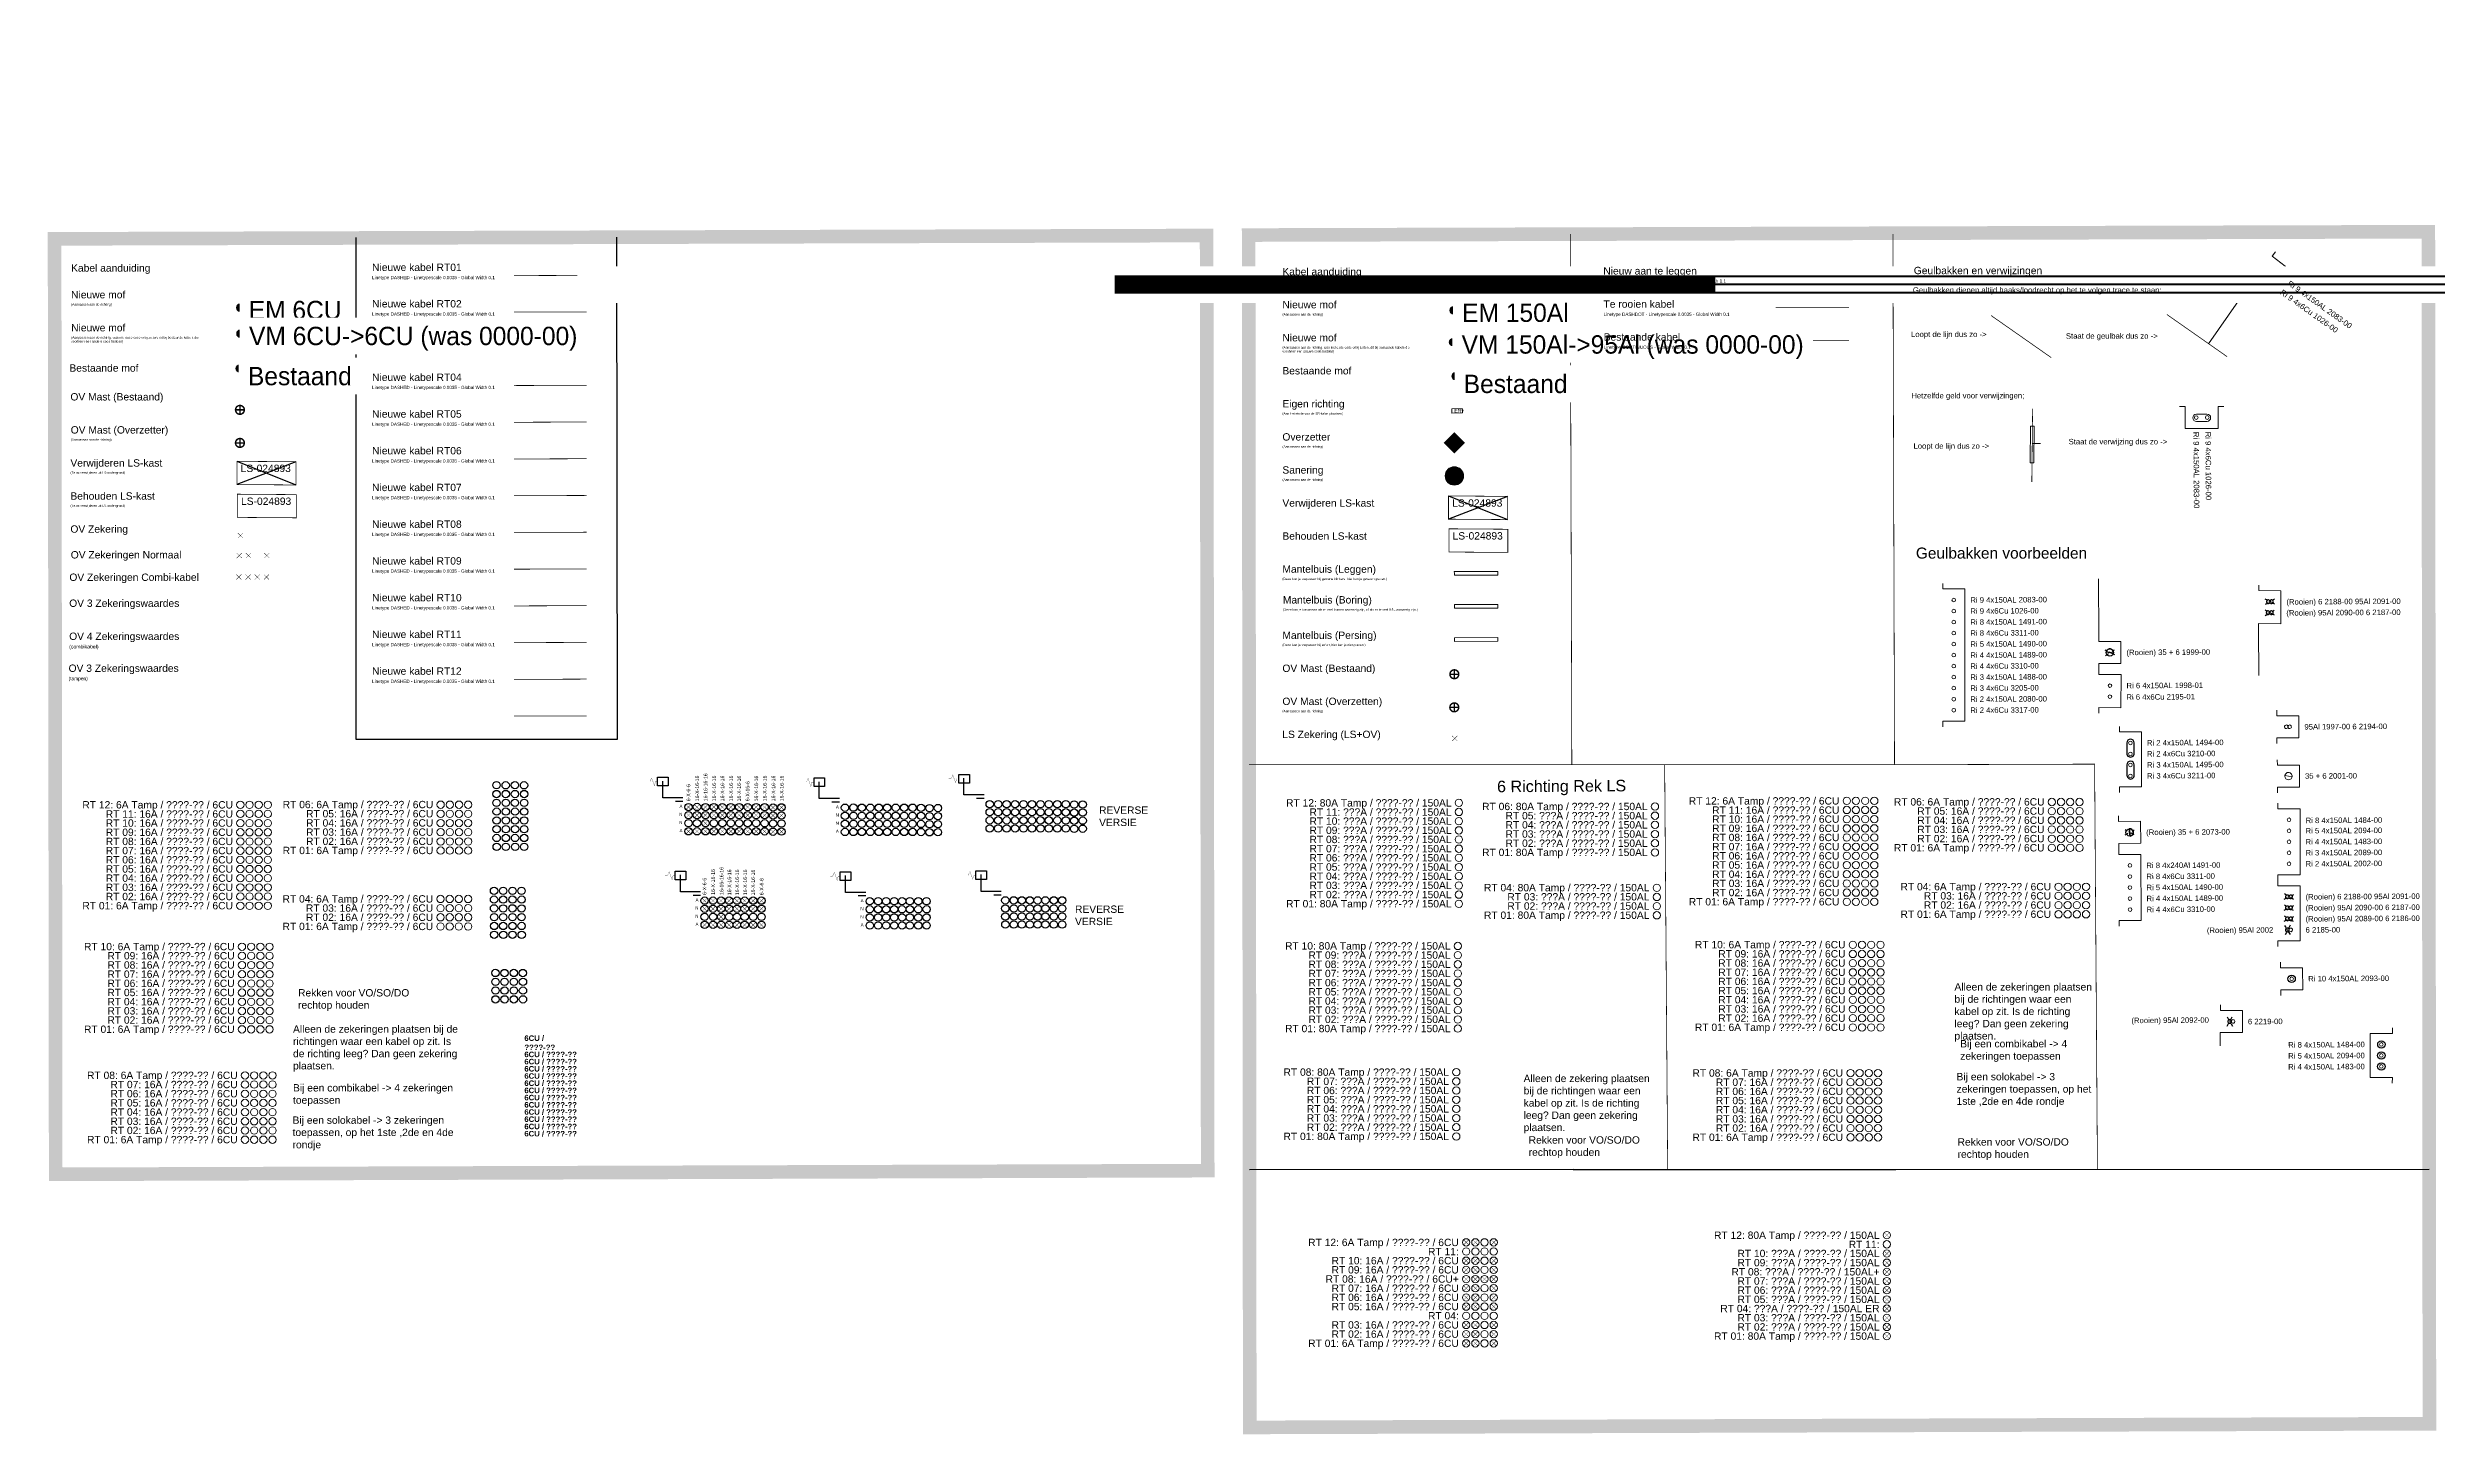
# Model space of a CAD drawing. Header units: metres. Extents: x 342 to 10732, y 11 to 2199.
# Drawn here: x 1016 to 1341, y 42.3 to 231 of the extents above; entities that cross this region are included whole.
import ezdxf
from ezdxf.enums import TextEntityAlignment as Align

# ---------------------------------------------------------------- set-up
doc = ezdxf.new("R2018")
doc.units = ezdxf.units.M
doc.linetypes.add('DASHDOT', pattern=[1, 0.5, -0.25, 0, -0.25])
doc.linetypes.add('DASHED', pattern=[0.75, 0.5, -0.25])
for name, color, linetype, lineweight in [('01 - Bestaande kabel', 125, 'Continuous', 0), ('01 - Bestaande OV mast', 125, 'Continuous', 0), ('01 - Mantelbuis', 6, 'Continuous', 0), ('02 - Overzetter lijn', 7, 'Continuous', 0), ('02 - Sanering', 6, 'Continuous', 0), ('02 - Sanering lijn', 7, 'Continuous', 0), ('Aansluiting LS K01', 120, 'DASHED', 0), ('Aansluiting LS K02', 52, 'DASHED', 0), ('Aansluiting LS K03', 5, 'DASHED', 0), ('Aansluiting LS K06', 30, 'DASHED', 0), ('Aansluiting LS K07', 252, 'DASHED', 0), ('Aansluiting LS K08', 244, 'DASHED', 0), ('Aansluiting LS K09', 104, 'DASHED', 0), ('Aansluiting LS K10', 1, 'DASHED', 0), ('Aansluiting LS K11', 190, 'DASHED', 0), ('Aansluiting LS K12', 201, 'DASHED', 0), ('E_LV_CROSS_SECTION', 5, 'Continuous', 0), ('E_LV_REFERENCE', 5, 'Continuous', 0), ('Knooppunt LS AM', 7, 'Continuous', 0)]:
    doc.layers.add(name, color=color, linetype=linetype, lineweight=lineweight)
for name, color, linetype in [('01 - Diversen', 7, 'Continuous'), ('01 - Station', 7, 'Continuous'), ('02 - Overzetter', 6, 'Continuous'), ('Bestaande kabel DO', 125, 'Continuous'), ('N-E-LS-Mantelbuis', 6, 'Continuous'), ('N-E-LS-Verwijderd', 5, 'DASHDOT'), ('Nieuwe aansluiting LS+OV DO', 6, 'DASHED'), ('Opmerking', 7, 'Continuous')]:
    doc.layers.add(name, color=color, linetype=linetype)
for name, color, linetype, lineweight, true_color in [('01-Te Rooien Kabel', 7, 'DASHDOT', 0, 0x1940ff), ('Aansluiting LS K04', 7, 'DASHED', 0, 0x00f000), ('Aansluiting LS K05', 7, 'DASHED', 0, 0xeb00eb)]:
    doc.layers.add(name, color=color, linetype=linetype, lineweight=lineweight, true_color=true_color)
doc.styles.add('ARIAL', font='arial.ttf')
doc.styles.get("Standard").update_dxf_attribs({"font": 'arial.ttf'})
doc.styles.add('TM-0.5', font='', dxfattribs={"height": 0.5})
doc.styles.get('TM-0.5').set_extended_font_data('Arial Nova Light')

msp = doc.modelspace()

# ---------------------------------------------------------------- texts
at = {"attachment_point": 1, "style": 'TM-0.5'}
for s, width, heights, insert, char_height in [('Kabel aanduiding', 18.9857139, [0], (1019.19211, 201.56482), 1), ('Nieuwe kabel RT01\\P{\\H0.44538x;Linetype DASHED - Linetypescale 0.0035 - Global Width 0.1}', 18.9857139, [0], (1060.14659, 201.64962), 1), ('Kabel aanduiding', 18.9857139, [0], (1184.00778, 201.07047), 1), ('Nieuw aan te leggen    \\P{\\H0.44538x;Linetype DASHED - Linetypescale 0.0035 - Global Width 0.1}', 25.6004511, [0], (1227.6714, 201.16857), 1), ('Geulbakken dienen altijd haaks/loodrecht op het te volgen trace te staan;', 32.9758839, [0], (1269.79867, 198.43361), 0.75), ('Geulbakken en verwijzingen', 25.9606645, [0], (1269.91933, 201.21856), 1), ('Nieuwe mof^J{\\H0.31813x;(Aanpassen aan de richting)}', 18.9857139, [3.29038], (1019.19211, 197.92783), 1), ('Nieuwe kabel RT02\\P{\\H0.44538x;Linetype DASHED - Linetypescale 0.0035 - Global Width 0.1}', 18.9857139, [0], (1060.15032, 196.68616), 1), ('Nieuwe mof^J{\\H0.31813x;(Aanpassen aan de richting)}', 18.9857139, [3.29038], (1184.00778, 196.57047), 1), ('Te rooien kabel\\P{\\H0.44538x;Linetype DASHDOT - Linetypescale 0.0035 - Global Width 0.1}', 25.8226257, [0], (1227.69897, 196.65154), 1), ('Nieuwe mof\\P{\\H0.31813x;(Aanpassen aan de richting, was incl oude code erbij zetten, dit bij bestaande kabels die voorheen een andere code hadden)}', 18.9857139, [0], (1019.20048, 193.42814), 1), ('Nieuwe mof\\P{\\H0.31813x;(Aanpassen aan de richting, was incl oude code erbij zetten, dit bij bestaande kabels die voorheen een andere code hadden)}', 18.9857139, [0], (1184.00778, 192.07047), 1), ('Bestaande kabel\\P{\\H0.44538x;Linetype CONTINUOUS - Global Width 0.1}', 24.9339132, [0], (1227.72661, 192.16874), 1), ('Loopt de lijn dus zo ->', 10.7992927, [0], (1269.54271, 192.40939), 0.75), ('Staat de geulbak dus zo ->', 32.9758839, [0], (1290.61395, 192.18319), 0.75), ('Bestaande mof', 18.9857139, [0], (1018.96229, 187.94993), 1), ('Nieuwe kabel RT04\\P{\\H0.44538x;Linetype DASHED - Linetypescale 0.0035 - Global Width 0.1}', 18.9857139, [0], (1060.14659, 186.68733), 1), ('Bestaande mof', 18.9857139, [0], (1184.00778, 187.57047), 1), ('OV Mast (Bestaand)', 18.9857139, [0], (1019.09767, 184.02445), 1), ('Eigen richting \\P{\\H0.31813x;(Aan het einde van de ER-kabel plaatsen)}', 18.9857139, [0], (1184.00778, 183.07047), 1), ('Hetzelfde geld voor verwijzingen;', 32.9758839, [0], (1269.58106, 184.05949), 0.75), ('OV Mast (Overzetter)\\P{\\H0.31813x;(Aanpassen aan de richting)}', 19.473718, [0], (1019.14128, 179.52424), 1), ('Nieuwe kabel RT05\\P{\\H0.44538x;Linetype DASHED - Linetypescale 0.0035 - Global Width 0.1}', 18.9857139, [0], (1060.14659, 181.68733), 1), ('Nieuwe kabel RT06\\P{\\H0.44538x;Linetype DASHED - Linetypescale 0.0035 - Global Width 0.1}', 18.9857139, [0], (1060.14659, 176.68733), 1), ('Overzetter\\P{\\H0.31813x;(Aanpassen aan de richting)}', 18.9857139, [0], (1184.00778, 178.57047), 1), ('Loopt de lijn dus zo ->', 10.7992927, [0], (1269.87955, 177.20441), 0.75), ('Staat de verwijzing dus zo ->', 32.9758839, [0], (1290.9858, 177.79671), 0.75), ('Verwijderen LS-kast\\P{\\H0.31813x;(Tekst verwijderen uit LS-ondergrond)}', 21.5215004, [0], (1019.09758, 175.02445), 1), ('Sanering\\P{\\H0.31813x;(Aanpassen aan de richting)}', 18.9857139, [0], (1184.00778, 174.07047), 1), ('Behouden LS-kast\\P{\\H0.31813x;(Tekst verwijderen uit LS-ondergrond)}', 18.9857139, [0], (1019.09758, 170.52445), 1), ('Nieuwe kabel RT07\\P{\\H0.44538x;Linetype DASHED - Linetypescale 0.0035 - Global Width 0.1}', 18.9857139, [0], (1060.14659, 171.68733), 1), ('Verwijderen LS-kast', 21.5215004, [0], (1184.00778, 169.57047), 1), ('OV Zekering', 18.9857139, [0], (1019.09773, 166.02445), 1), ('Nieuwe kabel RT08\\P{\\H0.44538x;Linetype DASHED - Linetypescale 0.0035 - Global Width 0.1}', 18.9857139, [0], (1060.14659, 166.68728), 1), ('OV Zekeringen Normaal', 18.9857139, [0], (1019.14701, 162.51731), 1), ('Behouden LS-kast', 18.9857139, [0], (1184.00778, 165.07047), 1), ('Geulbakken voorbeelden', 25.9606645, [0], (1270.20651, 163.00329), 1.5), ('OV Zekeringen Combi-kabel', 18.9857139, [0], (1018.95915, 159.46535), 1), ('Nieuwe kabel RT09\\P{\\H0.44538x;Linetype DASHED - Linetypescale 0.0035 - Global Width 0.1}', 18.9857139, [0], (1060.14659, 161.68754), 1), ('Mantelbuis (Leggen)\\P{\\H0.31813x;(Deze kan je toepassen bij gewone klinkers, hier kan je gewoon graven.)}', 20.642438, [0], (1184.00778, 160.57047), 1), ('Nieuwe kabel RT10\\P{\\H0.44538x;Linetype DASHED - Linetypescale 0.0035 - Global Width 0.1}', 18.9857139, [0], (1060.14659, 156.68754), 1), ('Mantelbuis (Boring)\\P{\\H0.31813x;(Deze kan je toepassen als er veel bomen aanwezig zijn, of als er te veel K&L aanwezig zijn.)}', 20.642438, [0], (1184.06899, 156.38779), 1), ('OV 3 Zekeringswaardes', 21.6030452, [0], (1018.93382, 155.92975), 1), ('OV 4 Zekeringswaardes\\P{\\H0.5x;(combikabel)}', 21.9763001, [0], (1018.93382, 151.42975), 1), ('Nieuwe kabel RT11\\P{\\H0.44538x;Linetype DASHED - Linetypescale 0.0035 - Global Width 0.1}', 18.9857139, [0], (1060.14659, 151.68754), 1), ('Mantelbuis (Persing)\\P{\\H0.31813x;(Deze kan je toepassen bij asfalt, hier kan je niet graven.)}', 20.642438, [0], (1184.00778, 151.57047), 1), ('OV 3 Zekeringswaardes\\P{\\H0.46667x;(tampen)}', 21.6030452, [0], (1018.85119, 147.08013), 1), ('Nieuwe kabel RT12\\P{\\H0.44538x;Linetype DASHED - Linetypescale 0.0035 - Global Width 0.1}', 18.9857139, [0], (1060.14659, 146.68754), 1), ('OV Mast (Bestaand)', 18.9857139, [0], (1184.00778, 147.07047), 1), ('OV Mast (Overzetten)\\P{\\H0.31813x;(Aanpassen aan de richting)}', 20.1738532, [0], (1184.00778, 142.57047), 1), ('LS Zekering (LS+OV)', 22.7921058, [0], (1183.99687, 138.07048), 1), ('{\\C1;REVERSE VERSIE}', 10.6839486, [0], (1159.06954, 127.76232), 1), ('{\\C1;Rekken voor VO/SO/DO rechtop houden}', 18.7151041, [3.10317], (1050.07493, 102.89581), 1), ('{\\C1;Rekken voor VO/SO/DO rechtop houden}', 18.7151041, [3.10317], (1217.51533, 82.86381), 1), ('{\\C1;Rekken voor VO/SO/DO rechtop houden}', 18.7151041, [3.10317], (1275.87542, 82.5943), 1)]:
    msp.add_mtext_dynamic_manual_height_columns(s, width=width, gutter_width=23.74305, heights=heights, dxfattribs=dict(at, insert=insert, char_height=char_height))
at = {"insert": (1213.20725, 131.26157), "char_height": 1.5716876, "width": 18.9857139, "attachment_point": 1, "rotation": 0.4247719, "style": 'TM-0.5'}
msp.add_mtext('6 Richting Rek LS     ', dxfattribs=at)
at = {"layer": '01 - Bestaande kabel', "style": 'TM-0.5'}
for s, p in [('95Al 1997-00 6 2194-00', (1323.06903, 138.60306)), ('35 + 6 2001-00', (1323.14704, 131.9038)), ('6 2185-00', (1323.22366, 110.95692)), ('6 2219-00', (1315.38163, 98.48165))]:
    msp.add_text(s, height=0.75, rotation=0.3365345, dxfattribs=at).set_placement(p, align=Align.MIDDLE_LEFT)
at = {"layer": '01-Te Rooien Kabel', "style": 'TM-0.5'}
for s, p in [('(Rooien) 6 2188-00 95Al 2091-00', (1320.62024, 155.61011)), ('(Rooien) 95Al 2090-00 6 2187-00', (1320.60637, 154.1099)), ('(Rooien) 35 + 6 1999-00', (1298.85625, 148.72517)), ('(Rooien) 35 + 6 2073-00', (1301.54084, 124.24796)), ('(Rooien) 6 2188-00 95Al 2091-00', (1323.22389, 115.45659)), ('(Rooien) 95Al 2090-00 6 2187-00', (1323.22418, 113.95699)), ('(Rooien) 95Al 2089-00 6 2186-00', (1323.22435, 112.45639)), ('(Rooien) 95Al 2092-00', (1299.53179, 98.63243))]:
    msp.add_text(s, height=0.75, rotation=0.3365345, dxfattribs=at).set_placement(p, align=Align.MIDDLE_LEFT)
msp.add_text('(Rooien) 95Al 2002', height=0.75, rotation=0.3365345, dxfattribs=at).set_placement((1318.8288, 110.95476), align=Align.MIDDLE_RIGHT)
at = {"layer": 'Aansluiting LS K02', "style": 'TM-0.5'}
for s, p in [('Ri 2 4x150AL 2080-00', (1277.61083, 142.36349)), ('Ri 2 4x6Cu 3317-00', (1277.61149, 140.86387)), ('Ri 2 4x150AL 1494-00', (1301.64075, 136.42506)), ('Ri 2 4x6Cu 3210-00', (1301.64329, 134.9254)), ('Ri 2 4x150AL 2002-00', (1323.22424, 119.95725))]:
    msp.add_text(s, height=0.75, rotation=0.3365345, dxfattribs=at).set_placement(p, align=Align.MIDDLE_LEFT)
at = {"layer": 'Aansluiting LS K03', "style": 'TM-0.5'}
for s, p in [('Ri 3 4x150AL 1488-00', (1277.61063, 145.36277)), ('Ri 3 4x6Cu 3205-00', (1277.61129, 143.86316)), ('Ri 3 4x150AL 1495-00', (1301.64695, 133.42579)), ('Ri 3 4x6Cu 3211-00', (1301.64895, 131.92495)), ('Ri 3 4x150AL 2089-00', (1323.22494, 121.45672))]:
    msp.add_text(s, height=0.75, rotation=0.3365345, dxfattribs=at).set_placement(p, align=Align.MIDDLE_LEFT)
at = {"layer": 'Aansluiting LS K04', "style": 'TM-0.5'}
for s, p in [('Ri 4 4x6Cu 3310-00', (1277.61108, 146.86244)), ('Ri 4 4x150AL 1489-00', (1277.61208, 148.36328)), ('Ri 4 4x150AL 1483-00', (1323.22477, 122.95731)), ('Ri 4 4x150AL 1489-00', (1301.58469, 115.23461)), ('Ri 4 4x6Cu 3310-00', (1301.59172, 113.73501))]:
    msp.add_text(s, height=0.75, rotation=0.3365345, dxfattribs=at).set_placement(p, align=Align.MIDDLE_LEFT)
msp.add_text('Ri 4 4x150AL 1483-00', height=0.75, rotation=0.3365345, dxfattribs=at).set_placement((1331.28542, 92.36786), align=Align.MIDDLE_RIGHT)
at = {"layer": 'Aansluiting LS K05', "style": 'TM-0.5'}
for s, p in [('Ri 5 4x150AL 1490-00', (1277.61142, 149.8629)), ('Ri 5 4x150AL 2094-00', (1323.22447, 124.45691)), ('Ri 5 4x150AL 1490-00', (1301.57877, 116.73427))]:
    msp.add_text(s, height=0.75, rotation=0.3365345, dxfattribs=at).set_placement(p, align=Align.MIDDLE_LEFT)
msp.add_text('Ri 5 4x150AL 2094-00', height=0.75, rotation=0.3365345, dxfattribs=at).set_placement((1331.28635, 93.86752), align=Align.MIDDLE_RIGHT)
at = {"layer": 'Aansluiting LS K06', "style": 'TM-0.5'}
for s, p in [('Ri 6 4x6Cu 2195-01 ', (1298.85012, 142.6556)), ('Ri 6 4x150AL 1998-01 ', (1298.86136, 144.20556))]:
    msp.add_text(s, height=0.75, rotation=0.3365345, dxfattribs=at).set_placement(p, align=Align.MIDDLE_LEFT)
at = {"layer": 'Aansluiting LS K08', "style": 'TM-0.5'}
for s, p in [('Ri 8 4x150AL 1491-00', (1277.61121, 152.86218)), ('Ri 8 4x6Cu 3311-00', (1277.61187, 151.36256)), ('Ri 8 4x150AL 1484-00', (1323.23323, 125.85689)), ('Ri 8 4x240Al 1491-00', (1301.56583, 119.73352)), ('Ri 8 4x6Cu 3311-00', (1301.57175, 118.23387))]:
    msp.add_text(s, height=0.75, rotation=0.3365345, dxfattribs=at).set_placement(p, align=Align.MIDDLE_LEFT)
msp.add_text('Ri 8 4x150AL 1484-00', height=0.75, rotation=0.3365345, dxfattribs=at).set_placement((1331.28819, 95.3676), align=Align.MIDDLE_RIGHT)
at = {"layer": 'Aansluiting LS K09', "style": 'TM-0.5'}
for s, rotation, p in [('Ri 9 4x150AL 2083-00', 324.64511, (1320.91416, 199.08901)), ('Ri 9 4x6Cu 1026-00', 324.64511, (1319.91977, 197.87958)), ('Ri 9 4x150AL 2083-00', 270.3365345, (1308.34285, 178.75782)), ('Ri 9 4x6Cu 1026-00', 270.3365345, (1309.9754, 178.77701)), ('Ri 9 4x150AL 2083-00', 0.3365345, (1277.61187, 155.86269)), ('Ri 9 4x6Cu 1026-00', 0.3365345, (1277.61167, 154.36185))]:
    msp.add_text(s, height=0.75, rotation=rotation, dxfattribs=at).set_placement(p, align=Align.MIDDLE_LEFT)
at = {"layer": 'Aansluiting LS K10', "style": 'TM-0.5'}
msp.add_text('Ri 10 4x150AL 2093-00', height=0.75, rotation=0.3365345, dxfattribs=at).set_placement((1323.58373, 104.31243), align=Align.MIDDLE_LEFT)
at = {"layer": 'Opmerking', "char_height": 1, "attachment_point": 1, "style": 'TM-0.5'}
for s, width, insert in [('Alleen de zekeringen plaatsen bij de richtingen waar een kabel op zit. Is de richting leeg? Dan geen zekering plaatsen.', 18.965699, (1275.45069, 103.70205)), ('Alleen de zekeringen plaatsen bij de richtingen waar een kabel op zit. Is de richting leeg? Dan geen zekering plaatsen.', 23.1451191, (1049.39017, 97.963)), ('Bij een combikabel -> 4 zekeringen toepassen', 16.0716951, (1276.23788, 95.96151)), ('Alleen de zekering plaatsen bij de richtingen waar een kabel op zit. Is de richting leeg? Dan geen zekering plaatsen.', 18.7173777, (1216.82715, 91.23693)), ('Bij een solokabel -> 3 zekeringen toepassen, op het 1ste ,2de en 4de rondje', 19.466121, (1275.74033, 91.47646)), ('Bij een combikabel -> 4 zekeringen toepassen', 23.1451191, (1049.3873, 89.95918)), ('Bij een solokabel -> 3 zekeringen toepassen, op het 1ste ,2de en 4de rondje', 23.1451191, (1049.32867, 85.56189))]:
    msp.add_mtext_dynamic_manual_height_columns(s, width=width, gutter_width=23.74305, heights=[0], dxfattribs=dict(at, insert=insert))

# ---------------------------------------------------------------- blocks, each defined once
blk = doc.blocks.new('Lampie')
at = {"const_width": 0.2}
blk.add_lwpolyline([(-0.6, 0.03, 1.031433), (0.6, 0.01, 0.965968)], format="xyb", close=True, dxfattribs=at)
for points in [[(-0.6, 0), (0.6, 0)], [(0, 0.6), (0, -0.6)]]:
    blk.add_lwpolyline(points, dxfattribs=at)
blk = doc.blocks.new('*U219')
for centre in [(0, 0), (1.24, -0.01), (2.5, 0), (3.74, -0.01), (0, -1.2), (0, -2.39), (0.01, -3.59), (1.25, -1.2), (1.25, -2.4), (1.25, -3.59), (2.5, -1.2), (2.5, -2.39), (2.51, -3.59), (3.75, -1.2), (3.75, -2.4), (3.75, -3.59)]:
    blk.add_circle(centre, 0.5)
at = {"color": 7}
for tag, p in [('RI4', (-1.13, -0.23)), ('RI3', (-1.13, -1.42)), ('RI2', (-1.12, -2.62)), ('RI1', (-1.12, -3.82))]:
    blk.add_attdef(tag, text='', height=0.5, dxfattribs=at).set_placement(p, align=Align.RIGHT)
blk = doc.blocks.new('*U218')
for centre in [(0, 0), (1.24, -0.01), (2.5, 0), (3.74, -0.01), (0, -1.2), (0, -2.39), (0.01, -3.59), (1.25, -1.2), (1.25, -2.4), (1.25, -3.59), (2.5, -1.2), (2.5, -2.39), (2.51, -3.59), (3.75, -1.2), (3.75, -2.4), (3.75, -3.59), (0.01, -4.79), (0.01, -5.98), (1.25, -4.79), (1.26, -5.99), (2.51, -4.79), (2.51, -5.98), (3.75, -4.79), (3.76, -5.99)]:
    blk.add_circle(centre, 0.5)
at = {"color": 7}
for tag, p in [('RI6', (-1.13, -0.23)), ('RI5', (-1.13, -1.42)), ('RI4', (-1.12, -2.62)), ('RI3', (-1.12, -3.82)), ('RI2', (-1.12, -5.01)), ('RI1', (-1.12, -6.21))]:
    blk.add_attdef(tag, text='', height=0.5, dxfattribs=at).set_placement(p, align=Align.RIGHT)
blk = doc.blocks.new('*U217')
for centre in [(0, 0), (1.24, -0.01), (2.5, 0), (3.74, -0.01), (0, -1.2), (0, -2.39), (0.01, -3.59), (1.25, -1.2), (1.25, -2.4), (1.25, -3.59), (2.5, -1.2), (2.5, -2.39), (2.51, -3.59), (3.75, -1.2), (3.75, -2.4), (3.75, -3.59), (0.01, -4.79), (0.01, -5.98), (1.25, -4.79), (1.26, -5.99), (2.51, -4.79), (2.51, -5.98), (3.75, -4.79), (3.76, -5.99), (0.01, -7.18), (0.02, -8.38), (1.26, -7.18), (1.26, -8.38), (2.51, -7.18), (2.52, -8.38), (3.76, -7.18), (3.76, -8.38)]:
    blk.add_circle(centre, 0.5)
at = {"color": 7}
for tag, p in [('RI8', (-1.13, -0.23)), ('RI7', (-1.13, -1.42)), ('RI6', (-1.12, -2.62)), ('RI5', (-1.12, -3.82)), ('RI1', (-1.11, -8.6))]:
    blk.add_attdef(tag, text='', height=0.5, dxfattribs=at).set_placement(p, align=Align.RIGHT)
for tag, p in [('RI4', (-1.12, -5.01)), ('RI3', (-1.12, -6.21)), ('RI2', (-1.11, -7.41))]:
    blk.add_attdef(tag, text='', height=0.5, rotation=360, dxfattribs=at).set_placement(p, align=Align.RIGHT)
blk = doc.blocks.new('ER')
at = {"layer": 'Aansluiting LS K04', "linetype": 'Continuous'}
blk.add_lwpolyline([(-0.71, 0.3), (0.71, 0.3), (0.71, -0.29), (-0.71, -0.29)], close=True, dxfattribs=at)
at = {"layer": 'Aansluiting LS K04'}
for points in [[(0.81, 0), (0.71, 0.1)], [(0.71, 0), (0.81, 0)], [(0.81, 0), (0.71, -0.08)]]:
    blk.add_lwpolyline(points, dxfattribs=at)
at = {"layer": 'Aansluiting LS K04', "insert": (-0.38, 0.25), "char_height": 0.5, "attachment_point": 1, "style": 'TM-0.5'}
blk.add_mtext_dynamic_manual_height_columns('ER', width=1.2986, gutter_width=2.5, heights=[0], dxfattribs=at)
blk = doc.blocks.new('E_LV_CABLE_POINT_POSITION_MAP_2')
at = {"color": 0, "linetype": 'ByBlock'}
for start, end in [(48.652161, 228.652161), (228.652161, 48.652161)]:
    blk.add_arc((-0.5, 0), 124999.9, start, end, dxfattribs=at)
blk = doc.blocks.new('E_LV_CABLE_POINT_POSITION_MAP_1')
at = {"color": 0, "linetype": 'ByBlock'}
for start, end in [(48.652161, 228.652161), (228.652161, 48.652161)]:
    blk.add_arc((-0.5, 0), 124999.9, start, end, dxfattribs=at)
blk = doc.blocks.new('E_LV_CABLE_POINT_POSITION_MAP_3')
at = {"color": 0, "linetype": 'ByBlock'}
for p in [(0, 249997), (265, 249997)]:
    blk.add_line(p, (265, -250000), dxfattribs=at)
blk.add_lwpolyline([(265, -250000), (0, 249997)], dxfattribs=at)
blk.add_circle((265, -1), 249999, dxfattribs=at)
blk.add_arc((132.5, -1.5), 249998.5, 270.030367, 90.030367, dxfattribs=at)
blk = doc.blocks.new('*U205')
h = blk.add_hatch(color=0)
h.dxf.hatch_style = 1
h.paths.add_polyline_path([(0, 0.5), (0, -0.5, 0.414214), (0.5, 0, 0.414214)])
at = {"layer": '01 - Bestaande kabel'}
h = blk.add_hatch(color=256, dxfattribs=at)
h.dxf.hatch_style = 1
h.paths.add_polyline_path([(-0.5, 0, 0.414214), (0, -0.5), (0, 0.5, 0.414214)])
blk.add_lwpolyline([(0, 0.5), (0, -0.5)], dxfattribs=at)
at = {"layer": '01 - Station'}
blk.add_lwpolyline([(0, 0.5), (0, -0.5)], dxfattribs=at)
at = {"layer": 'Knooppunt LS AM'}
blk.add_circle((0, 0), 0.5, dxfattribs=at)
at = {"lineweight": 30, "flags": 104}
blk.add_attdef('MOF_TEKST', text='', height=0.45, dxfattribs=at).set_placement((1.18, 0.93), align=Align.TOP_LEFT)
blk = doc.blocks.new('NIEUWE MOF')
h = blk.add_hatch(color=0)
h.dxf.hatch_style = 1
edge = h.paths.add_edge_path()
edge.add_arc((0, 0), 0.5, 0, 360)
at = {"layer": 'Knooppunt LS AM'}
blk.add_circle((0, 0), 0.5, dxfattribs=at)
at = {"lineweight": 30, "flags": 104}
blk.add_attdef('MOF_TEKST', text='', height=0.45, dxfattribs=at).set_placement((1.18, 0.93), align=Align.TOP_LEFT)
blk = doc.blocks.new('BESTAANDE MOF')
at = {"layer": '01 - Bestaande kabel'}
h = blk.add_hatch(color=256, dxfattribs=at)
h.dxf.hatch_style = 1
edge = h.paths.add_edge_path()
edge.add_arc((0, 0), 0.5, 0, 360)
at = {"layer": 'Knooppunt LS AM'}
blk.add_circle((0, 0), 0.5, dxfattribs=at)
blk = doc.blocks.new('OVERZETTER')
at = {"layer": '02 - Overzetter', "transparency": 33554687}
h = blk.add_hatch(color=0, dxfattribs=at)
h.dxf.hatch_style = 1
h.paths.add_polyline_path([(-1.41, 0), (0, 1.41), (1.41, 0), (0, -1.41)])
at = {"layer": '02 - Overzetter lijn', "const_width": 0.05}
blk.add_lwpolyline([(-1.41, 0), (0, 1.41), (1.41, 0), (0, -1.41)], close=True, dxfattribs=at)
blk = doc.blocks.new('SANERING')
at = {"layer": '02 - Sanering', "transparency": 33554687}
h = blk.add_hatch(color=0, dxfattribs=at)
h.dxf.hatch_style = 1
h.paths.add_polyline_path([(1.25, 0, 1), (-1.25, 0, 1)])
at = {"layer": '02 - Sanering lijn'}
blk.add_circle((0, 0), 1.25, dxfattribs=at)
blk = doc.blocks.new('Zekering')
at = {"color": 0, "linetype": 'Continuous', "const_width": 0.05}
for points in [[(-0.36, 0.34), (0.35, -0.35)], [(-0.35, -0.35), (0.35, 0.35)]]:
    blk.add_lwpolyline(points, dxfattribs=at)
blk = doc.blocks.new('12 RICHTING REK OV')
at = {"color": 6, "linetype": 'Continuous', "const_width": 0.03}
blk.add_lwpolyline([(-11.33, 5.2), (-11.01, 5.2), (-10.77, 5.71), (-10.39, 4.64), (-10.25, 5.21), (-9.96, 5.21)], dxfattribs=at)
at = {"color": 6}
blk.add_lwpolyline([(-9.96, 5.8), (-8.52, 5.8), (-8.52, 4.62), (-9.96, 4.62)], close=True, dxfattribs=at)
for points in [[(-6.51, 2.99), (-9.27, 3), (-9.26, 5.28)], [(-6.51, 2.51), (-7.53, 2.51)]]:
    blk.add_lwpolyline(points, dxfattribs=at)
at = {"layer": '01 - Diversen', "color": 6}
for centre in [(-5.75, 1.74), (-5.75, 0.64), (-5.75, -0.46), (-4.6, 1.75), (-4.6, 0.64), (-4.6, -0.46), (-3.45, 1.74), (-3.45, 0.64), (-3.45, -0.46), (-2.3, 1.74), (-2.3, 0.64), (-2.3, -0.46), (-1.15, 1.74), (-1.15, 0.64), (-1.15, -0.46), (-1.15, -0.46), (0, 1.74), (0, 0.64), (0, -0.46), (0, -0.46), (1.15, 1.74), (1.15, 0.64), (1.15, -0.46), (1.15, -0.46), (2.3, 1.74), (2.3, 0.64), (2.3, -0.46), (2.3, -0.46), (3.45, 1.74), (3.45, 0.64), (3.45, -0.46), (3.45, -0.46), (4.6, 1.73), (4.6, 0.63), (4.6, -0.47), (4.6, -0.47), (5.75, 1.69), (5.75, 0.59), (6.9, 1.7), (6.9, 0.6), (6.9, -0.5), (6.9, -0.5), (-5.75, -1.56), (-4.6, -1.56), (-3.45, -1.56), (-2.3, -1.56), (-1.15, -1.56), (0, -1.56), (1.15, -1.56), (2.3, -1.56), (3.45, -1.56), (4.6, -1.57), (5.75, -0.51), (5.75, -0.51), (5.75, -1.61), (6.9, -1.6)]:
    blk.add_circle(centre, 0.5, dxfattribs=at)
at = {"color": 7}
for tag, p in [('RI1', (-5.52, 2.53)), ('RI2', (-4.32, 2.53)), ('RI3', (-3.19, 2.53)), ('RI4', (-2.02, 2.53)), ('RI5', (-0.9, 2.53)), ('RI6', (0.29, 2.53)), ('RI7', (1.37, 2.52)), ('RI8', (2.53, 2.54)), ('RI9', (3.72, 2.52)), ('RI10', (4.87, 2.53)), ('RI11', (6.04, 2.53)), ('RI12', (7.18, 2.53))]:
    blk.add_attdef(tag, p, '', height=0.5, rotation=90, dxfattribs=at)
at = {"layer": '01 - Diversen', "color": 6, "char_height": 0.431, "attachment_point": 3, "style": 'TM-0.5'}
for s, insert in [('A', (-6.58, 2.06)), ('N', (-6.58, 0.96)), ('A', (-6.58, -1.24)), ('N', (-6.58, -0.14))]:
    blk.add_mtext_dynamic_manual_height_columns(s, width=0.5728, gutter_width=2.15, heights=[0], dxfattribs=dict(at, insert=insert))
blk = doc.blocks.new('8 RICHTINGEN REK OV')
at = {"color": 6, "linetype": 'Continuous', "const_width": 0.03}
blk.add_lwpolyline([(-9.04, 4.82), (-8.72, 4.82), (-8.48, 5.33), (-8.1, 4.27), (-7.96, 4.83), (-7.67, 4.83)], dxfattribs=at)
at = {"color": 6}
blk.add_lwpolyline([(-7.67, 5.42), (-6.22, 5.43), (-6.22, 4.24), (-7.67, 4.24)], close=True, dxfattribs=at)
for points in [[(-4.22, 2.61), (-6.97, 2.62), (-6.97, 4.91)], [(-4.22, 2.13), (-5.23, 2.13)]]:
    blk.add_lwpolyline(points, dxfattribs=at)
at = {"layer": '01 - Diversen', "color": 6}
for centre in [(-3.67, 1.41), (-3.67, 0.31), (-2.52, 1.41), (-2.52, 0.31), (-1.43, 1.41), (-1.43, 0.31), (-0.34, 1.41), (-0.34, 0.31), (0.73, 1.41), (0.73, 0.31), (1.78, 1.41), (1.78, 0.31), (2.94, 1.41), (2.94, 0.31), (4.06, 1.41), (4.07, 0.31), (-3.67, -0.79), (-3.67, -0.79), (-3.66, -1.89), (-2.52, -0.79), (-2.52, -0.79), (-2.52, -1.89), (-1.43, -0.79), (-1.43, -0.79), (-1.43, -1.89), (-0.34, -0.79), (-0.34, -0.79), (-0.33, -1.89), (0.73, -0.79), (0.73, -0.79), (0.73, -1.89), (1.78, -0.79), (1.78, -0.79), (1.78, -1.89), (2.94, -0.79), (2.94, -0.79), (2.94, -1.89), (4.07, -0.79), (4.07, -0.79), (4.07, -1.89)]:
    blk.add_circle(centre, 0.5, dxfattribs=at)
at = {"color": 7}
for tag, p in [('RI1', (-3.43, 2.19)), ('RI2', (-2.27, 2.2)), ('RI3', (-1.11, 2.19)), ('RI4', (-0.05, 2.16)), ('RI5', (1.01, 2.15)), ('RI6', (2.1, 2.15)), ('RI7', (3.17, 2.14)), ('RI8', (4.34, 2.15))]:
    blk.add_attdef(tag, p, '', height=0.5, rotation=90, dxfattribs=at)
at = {"layer": '01 - Diversen', "color": 6, "char_height": 0.431, "attachment_point": 3, "style": 'TM-0.5'}
for s, insert in [('A', (-4.5, 1.72)), ('N', (-4.5, 0.62)), ('A', (-4.5, -1.58)), ('N', (-4.5, -0.5))]:
    blk.add_mtext_dynamic_manual_height_columns(s, width=0.5728, gutter_width=2.15, heights=[0], dxfattribs=dict(at, insert=insert))
blk = doc.blocks.new('12 RICHTINGEN REK OV REVERSE')
at = {"color": 6, "linetype": 'Continuous', "const_width": 0.03}
blk.add_lwpolyline([(-11.33, 5.2), (-11.01, 5.2), (-10.77, 5.71), (-10.39, 4.64), (-10.25, 5.21), (-9.96, 5.21)], dxfattribs=at)
at = {"color": 6}
blk.add_lwpolyline([(-9.96, 5.8), (-8.52, 5.8), (-8.52, 4.62), (-9.96, 4.62)], close=True, dxfattribs=at)
for points in [[(-6.51, 2.99), (-9.27, 3), (-9.26, 5.28)], [(-6.51, 2.51), (-7.53, 2.51)]]:
    blk.add_lwpolyline(points, dxfattribs=at)
at = {"layer": '01 - Diversen', "color": 6}
for centre in [(-5.75, 1.74), (-5.75, 0.64), (-5.75, -0.46), (-4.6, 1.75), (-4.6, 0.64), (-4.6, -0.46), (-3.45, 1.74), (-3.45, 0.64), (-3.45, -0.46), (-2.3, 1.74), (-2.3, 0.64), (-2.3, -0.46), (-1.15, 1.74), (-1.15, 0.64), (-1.15, -0.46), (-1.15, -0.46), (0, 1.74), (0, 0.64), (0, -0.46), (0, -0.46), (1.15, 1.74), (1.15, 0.64), (1.15, -0.46), (1.15, -0.46), (2.3, 1.74), (2.3, 0.64), (2.3, -0.46), (2.3, -0.46), (3.45, 1.74), (3.45, 0.64), (3.45, -0.46), (3.45, -0.46), (4.6, 1.73), (4.6, 0.63), (4.6, -0.47), (4.6, -0.47), (5.75, 1.69), (5.75, 0.59), (6.9, 1.7), (6.9, 0.6), (6.9, -0.5), (6.9, -0.5), (-5.75, -1.56), (-4.6, -1.56), (-3.45, -1.56), (-2.3, -1.56), (-1.15, -1.56), (0, -1.56), (1.15, -1.56), (2.3, -1.56), (3.45, -1.56), (4.6, -1.57), (5.75, -0.51), (5.75, -0.51), (5.75, -1.61), (6.9, -1.6)]:
    blk.add_circle(centre, 0.5, dxfattribs=at)
at = {"color": 7}
for tag, p in [('RI1', (-6.01, 2.5)), ('RI2', (-4.81, 2.5)), ('RI3', (-3.68, 2.5)), ('RI4', (-2.51, 2.5)), ('RI5', (-1.39, 2.51)), ('RI6', (-0.2, 2.51)), ('RI7', (0.88, 2.5)), ('RI8', (2.04, 2.51)), ('RI9', (3.23, 2.49)), ('RI10', (4.38, 2.5)), ('RI11', (5.55, 2.5)), ('RI12', (6.69, 2.5))]:
    blk.add_attdef(tag, text='', height=0.5, rotation=270, dxfattribs=at).set_placement(p, align=Align.RIGHT)
blk = doc.blocks.new('8 RICHTINGEN REK OV REVERSE')
at = {"color": 6, "linetype": 'Continuous', "const_width": 0.03}
blk.add_lwpolyline([(-9.04, 4.82), (-8.72, 4.82), (-8.48, 5.33), (-8.1, 4.27), (-7.96, 4.83), (-7.67, 4.83)], dxfattribs=at)
at = {"color": 6}
blk.add_lwpolyline([(-7.67, 5.42), (-6.22, 5.43), (-6.22, 4.24), (-7.67, 4.24)], close=True, dxfattribs=at)
for points in [[(-4.22, 2.61), (-6.97, 2.62), (-6.97, 4.91)], [(-4.22, 2.13), (-5.23, 2.13)]]:
    blk.add_lwpolyline(points, dxfattribs=at)
at = {"layer": '01 - Diversen', "color": 6}
for centre in [(-3.67, 1.41), (-3.67, 0.31), (-2.52, 1.41), (-2.52, 0.31), (-1.43, 1.41), (-1.43, 0.31), (-0.34, 1.41), (-0.34, 0.31), (0.73, 1.41), (0.73, 0.31), (1.78, 1.41), (1.78, 0.31), (2.94, 1.41), (2.94, 0.31), (4.06, 1.41), (4.07, 0.31), (-3.67, -0.79), (-3.67, -0.79), (-3.66, -1.89), (-2.52, -0.79), (-2.52, -0.79), (-2.52, -1.89), (-1.43, -0.79), (-1.43, -0.79), (-1.43, -1.89), (-0.34, -0.79), (-0.34, -0.79), (-0.33, -1.89), (0.73, -0.79), (0.73, -0.79), (0.73, -1.89), (1.78, -0.79), (1.78, -0.79), (1.78, -1.89), (2.94, -0.79), (2.94, -0.79), (2.94, -1.89), (4.07, -0.79), (4.07, -0.79), (4.07, -1.89)]:
    blk.add_circle(centre, 0.5, dxfattribs=at)
at = {"color": 7}
for tag, p in [('RI1', (-3.92, 2.16)), ('RI2', (-2.73, 2.17)), ('RI3', (-1.6, 2.16)), ('RI4', (-0.52, 2.17)), ('RI5', (0.56, 2.17)), ('RI6', (1.57, 2.18)), ('RI7', (2.65, 2.17)), ('RI8', (3.82, 2.18))]:
    blk.add_attdef(tag, text='', height=0.5, rotation=270, dxfattribs=at).set_placement(p, align=Align.RIGHT)
blk = doc.blocks.new('LS KAST VERWIJDEREN')
at = {"layer": '01 - Station', "const_width": 0.1}
blk.add_lwpolyline([(-4.01, 1.61), (4.01, 1.55), (4.01, -1.61), (-4.01, -1.55)], close=True, dxfattribs=at)
at = {"layer": '01 - Station'}
for points in [[(-4.01, 1.61), (4.01, -1.61)], [(4.01, 1.55), (-4.01, -1.55)]]:
    blk.add_lwpolyline(points, dxfattribs=at)
blk.add_attdef('LS_KAST', (-3.51, 0.15), '', height=1)
blk = doc.blocks.new('LS KAST BEHOUDEN')
at = {"layer": '01 - Station', "const_width": 0.1}
blk.add_lwpolyline([(-4.01, 1.61), (4.01, 1.55), (4.01, -1.61), (-4.01, -1.55)], close=True, dxfattribs=at)
blk.add_attdef('LS_KAST', (-3.51, 0.15), '', height=1)
blk = doc.blocks.new('OV Combi')
for p in [(0, 0), (1.25, 0), (2.5, 0), (3.75, 0)]:
    blk.add_blockref('Zekering', p)
blk = doc.blocks.new('OV Normaal')
at = {"color": 0}
for p in [(0.01, 0.01), (1.26, 0.01), (3.76, 0.01)]:
    blk.add_blockref('Zekering', p, dxfattribs=at)
blk = doc.blocks.new('RT 1-12 OV')
at = {"linetype": 'DASHED'}
blk.add_wipeout([(-21.91, 7.99), (5.78, 7.99), (5.78, -7.65), (-21.91, -7.65)], dxfattribs=at)
at = {"layer": 'Aansluiting LS K01', "linetype": 'Continuous'}
for centre in [(1.12, -6.49), (2.37, -6.49), (3.62, -6.49), (4.87, -6.49)]:
    blk.add_circle(centre, 0.5, dxfattribs=at)
at = {"layer": 'Aansluiting LS K02', "linetype": 'Continuous'}
for centre in [(1.12, -5.24), (2.37, -5.24), (3.62, -5.24), (4.87, -5.24)]:
    blk.add_circle(centre, 0.5, dxfattribs=at)
at = {"layer": 'Aansluiting LS K03', "linetype": 'Continuous'}
for centre in [(1.12, -3.99), (2.37, -3.99), (3.62, -3.99), (4.87, -3.99)]:
    blk.add_circle(centre, 0.5, dxfattribs=at)
at = {"layer": 'Aansluiting LS K04', "linetype": 'Continuous'}
for centre in [(1.12, -2.74), (2.37, -2.74), (3.62, -2.74), (4.87, -2.74)]:
    blk.add_circle(centre, 0.5, dxfattribs=at)
at = {"layer": 'Aansluiting LS K05', "linetype": 'Continuous'}
for centre in [(1.12, -1.49), (2.37, -1.49), (3.62, -1.49), (4.87, -1.49)]:
    blk.add_circle(centre, 0.5, dxfattribs=at)
at = {"layer": 'Aansluiting LS K06', "linetype": 'Continuous'}
for centre in [(1.12, -0.24), (2.37, -0.24), (3.62, -0.24), (4.87, -0.24)]:
    blk.add_circle(centre, 0.5, dxfattribs=at)
at = {"layer": 'Aansluiting LS K07', "linetype": 'Continuous'}
for centre in [(1.12, 1.01), (2.37, 1.01), (3.62, 1.01), (4.87, 1.01)]:
    blk.add_circle(centre, 0.5, dxfattribs=at)
at = {"layer": 'Aansluiting LS K08', "linetype": 'Continuous'}
for centre in [(1.12, 2.26), (2.37, 2.26), (3.62, 2.26), (4.87, 2.26)]:
    blk.add_circle(centre, 0.5, dxfattribs=at)
at = {"layer": 'Aansluiting LS K09', "linetype": 'Continuous'}
for centre in [(1.12, 3.51), (2.37, 3.51), (3.62, 3.51), (4.87, 3.51)]:
    blk.add_circle(centre, 0.5, dxfattribs=at)
at = {"layer": 'Aansluiting LS K10', "linetype": 'Continuous'}
for centre in [(1.12, 4.76), (2.37, 4.76), (3.62, 4.76), (4.87, 4.76)]:
    blk.add_circle(centre, 0.5, dxfattribs=at)
at = {"layer": 'Aansluiting LS K11', "linetype": 'Continuous'}
for centre in [(1.12, 6.01), (2.37, 6.01), (3.62, 6.01), (4.87, 6.01)]:
    blk.add_circle(centre, 0.5, dxfattribs=at)
at = {"layer": 'Aansluiting LS K12', "linetype": 'Continuous'}
for centre in [(1.12, 7.26), (2.37, 7.26), (3.62, 7.26), (4.87, 7.26)]:
    blk.add_circle(centre, 0.5, dxfattribs=at)
at = {"layer": 'Aansluiting LS K01', "style": 'ARIAL'}
blk.add_attdef('RT_01:', text='', height=1, dxfattribs=at).set_placement((0.12, -6.98), align=Align.RIGHT)
at = {"layer": 'Aansluiting LS K02', "style": 'ARIAL'}
blk.add_attdef('RT_02:', text='', height=1, dxfattribs=at).set_placement((0.12, -5.73), align=Align.RIGHT)
at = {"layer": 'Aansluiting LS K03', "style": 'ARIAL'}
blk.add_attdef('RT_03:', text='', height=1, dxfattribs=at).set_placement((0.12, -4.48), align=Align.RIGHT)
at = {"layer": 'Aansluiting LS K04', "style": 'ARIAL'}
blk.add_attdef('RT_04:', text='', height=1, dxfattribs=at).set_placement((0.12, -3.23), align=Align.RIGHT)
at = {"layer": 'Aansluiting LS K05', "style": 'ARIAL'}
blk.add_attdef('RT_05:', text='', height=1, dxfattribs=at).set_placement((0.12, -1.98), align=Align.RIGHT)
at = {"layer": 'Aansluiting LS K06', "style": 'ARIAL'}
blk.add_attdef('RT_06:', text='', height=1, dxfattribs=at).set_placement((0.12, -0.73), align=Align.RIGHT)
at = {"layer": 'Aansluiting LS K07', "style": 'ARIAL'}
blk.add_attdef('RT_07:', text='', height=1, dxfattribs=at).set_placement((0.12, 0.52), align=Align.RIGHT)
at = {"layer": 'Aansluiting LS K08', "style": 'ARIAL'}
blk.add_attdef('RT_08:', text='', height=1, dxfattribs=at).set_placement((0.12, 1.77), align=Align.RIGHT)
at = {"layer": 'Aansluiting LS K09', "style": 'ARIAL'}
blk.add_attdef('RT_09:', text='', height=1, dxfattribs=at).set_placement((0.12, 3.02), align=Align.RIGHT)
at = {"layer": 'Aansluiting LS K10', "style": 'ARIAL'}
blk.add_attdef('RT_10:', text='', height=1, dxfattribs=at).set_placement((0.12, 4.27), align=Align.RIGHT)
at = {"layer": 'Aansluiting LS K11', "style": 'ARIAL'}
blk.add_attdef('RT_11:', text='', height=1, dxfattribs=at).set_placement((0.12, 5.5), align=Align.RIGHT)
at = {"layer": 'Aansluiting LS K12', "style": 'ARIAL'}
blk.add_attdef('RT_12:', text='', height=1, dxfattribs=at).set_placement((0.12, 6.75), align=Align.RIGHT)
blk = doc.blocks.new('RT 1-10 OV')
at = {"linetype": 'DASHED'}
blk.add_wipeout([(-22.09, 8.07), (5.6, 8.07), (5.6, -5.16), (-22.09, -5.16)], dxfattribs=at)
at = {"layer": 'Aansluiting LS K01', "linetype": 'Continuous'}
for centre in [(0.94, -4.01), (2.19, -4.01), (3.44, -4.01), (4.69, -4.01)]:
    blk.add_circle(centre, 0.5, dxfattribs=at)
at = {"layer": 'Aansluiting LS K02', "linetype": 'Continuous'}
for centre in [(0.94, -2.76), (2.19, -2.76), (3.44, -2.76), (4.69, -2.76)]:
    blk.add_circle(centre, 0.5, dxfattribs=at)
at = {"layer": 'Aansluiting LS K03', "linetype": 'Continuous'}
for centre in [(0.94, -1.51), (2.19, -1.51), (3.44, -1.51), (4.69, -1.51)]:
    blk.add_circle(centre, 0.5, dxfattribs=at)
at = {"layer": 'Aansluiting LS K04', "linetype": 'Continuous'}
for centre in [(0.94, -0.26), (2.19, -0.26), (3.44, -0.26), (4.69, -0.26)]:
    blk.add_circle(centre, 0.5, dxfattribs=at)
at = {"layer": 'Aansluiting LS K05', "linetype": 'Continuous'}
for centre in [(0.94, 0.99), (2.19, 0.99), (3.44, 0.99), (4.69, 0.99)]:
    blk.add_circle(centre, 0.5, dxfattribs=at)
at = {"layer": 'Aansluiting LS K06', "linetype": 'Continuous'}
for centre in [(0.94, 2.24), (2.19, 2.24), (3.44, 2.24), (4.69, 2.24)]:
    blk.add_circle(centre, 0.5, dxfattribs=at)
at = {"layer": 'Aansluiting LS K07', "linetype": 'Continuous'}
for centre in [(0.94, 3.49), (2.19, 3.49), (3.44, 3.49), (4.69, 3.49)]:
    blk.add_circle(centre, 0.5, dxfattribs=at)
at = {"layer": 'Aansluiting LS K08', "linetype": 'Continuous'}
for centre in [(0.94, 4.74), (2.19, 4.74), (3.44, 4.74), (4.69, 4.74)]:
    blk.add_circle(centre, 0.5, dxfattribs=at)
at = {"layer": 'Aansluiting LS K09', "linetype": 'Continuous'}
for centre in [(0.94, 5.99), (2.19, 5.99), (3.44, 5.99), (4.69, 5.99)]:
    blk.add_circle(centre, 0.5, dxfattribs=at)
at = {"layer": 'Aansluiting LS K10', "linetype": 'Continuous'}
for centre in [(0.94, 7.24), (2.19, 7.24), (3.44, 7.24), (4.69, 7.24)]:
    blk.add_circle(centre, 0.5, dxfattribs=at)
at = {"layer": 'Aansluiting LS K01', "style": 'ARIAL'}
blk.add_attdef('RT_01:', text='', height=1, dxfattribs=at).set_placement((-0.06, -4.49), align=Align.RIGHT)
at = {"layer": 'Aansluiting LS K02', "style": 'ARIAL'}
blk.add_attdef('RT_02:', text='', height=1, dxfattribs=at).set_placement((-0.06, -3.24), align=Align.RIGHT)
at = {"layer": 'Aansluiting LS K03', "style": 'ARIAL'}
blk.add_attdef('RT_03:', text='', height=1, dxfattribs=at).set_placement((-0.06, -1.99), align=Align.RIGHT)
at = {"layer": 'Aansluiting LS K04', "style": 'ARIAL'}
blk.add_attdef('RT_04:', text='', height=1, dxfattribs=at).set_placement((-0.06, -0.74), align=Align.RIGHT)
at = {"layer": 'Aansluiting LS K05', "style": 'ARIAL'}
blk.add_attdef('RT_05:', text='', height=1, dxfattribs=at).set_placement((-0.06, 0.51), align=Align.RIGHT)
at = {"layer": 'Aansluiting LS K06', "style": 'ARIAL'}
blk.add_attdef('RT_06:', text='', height=1, dxfattribs=at).set_placement((-0.06, 1.76), align=Align.RIGHT)
at = {"layer": 'Aansluiting LS K07', "style": 'ARIAL'}
blk.add_attdef('RT_07:', text='', height=1, dxfattribs=at).set_placement((-0.06, 3.01), align=Align.RIGHT)
at = {"layer": 'Aansluiting LS K08', "style": 'ARIAL'}
blk.add_attdef('RT_08:', text='', height=1, dxfattribs=at).set_placement((-0.06, 4.26), align=Align.RIGHT)
at = {"layer": 'Aansluiting LS K09', "style": 'ARIAL'}
blk.add_attdef('RT_09:', text='', height=1, dxfattribs=at).set_placement((-0.06, 5.51), align=Align.RIGHT)
at = {"layer": 'Aansluiting LS K10', "style": 'ARIAL'}
blk.add_attdef('RT_10:', text='', height=1, dxfattribs=at).set_placement((-0.06, 6.76), align=Align.RIGHT)
blk = doc.blocks.new('RT 1-8 OV')
at = {"linetype": 'DASHED'}
blk.add_wipeout([(-22.16, 5.51), (5.53, 5.51), (5.53, -5.36), (-22.16, -5.36)], dxfattribs=at)
at = {"layer": 'Aansluiting LS K01', "linetype": 'Continuous'}
for centre in [(0.87, -4.21), (2.12, -4.21), (3.37, -4.21), (4.62, -4.21)]:
    blk.add_circle(centre, 0.5, dxfattribs=at)
at = {"layer": 'Aansluiting LS K02', "linetype": 'Continuous'}
for centre in [(0.87, -2.96), (2.12, -2.96), (3.37, -2.96), (4.62, -2.96)]:
    blk.add_circle(centre, 0.5, dxfattribs=at)
at = {"layer": 'Aansluiting LS K03', "linetype": 'Continuous'}
for centre in [(0.87, -1.71), (2.12, -1.71), (3.37, -1.71), (4.62, -1.71)]:
    blk.add_circle(centre, 0.5, dxfattribs=at)
at = {"layer": 'Aansluiting LS K04', "linetype": 'Continuous'}
for centre in [(0.87, -0.46), (2.12, -0.46), (3.37, -0.46), (4.62, -0.46)]:
    blk.add_circle(centre, 0.5, dxfattribs=at)
at = {"layer": 'Aansluiting LS K05', "linetype": 'Continuous'}
for centre in [(0.87, 0.79), (2.12, 0.79), (3.37, 0.79), (4.62, 0.79)]:
    blk.add_circle(centre, 0.5, dxfattribs=at)
at = {"layer": 'Aansluiting LS K06', "linetype": 'Continuous'}
for centre in [(0.87, 2.04), (2.12, 2.04), (3.37, 2.04), (4.62, 2.04)]:
    blk.add_circle(centre, 0.5, dxfattribs=at)
at = {"layer": 'Aansluiting LS K07', "linetype": 'Continuous'}
for centre in [(0.87, 3.29), (2.12, 3.29), (3.37, 3.29), (4.62, 3.29)]:
    blk.add_circle(centre, 0.5, dxfattribs=at)
at = {"layer": 'Aansluiting LS K08', "linetype": 'Continuous'}
for centre in [(0.87, 4.54), (2.12, 4.54), (3.37, 4.54), (4.62, 4.54)]:
    blk.add_circle(centre, 0.5, dxfattribs=at)
at = {"layer": 'Aansluiting LS K01', "style": 'ARIAL'}
blk.add_attdef('RT_01:', text='', height=1, dxfattribs=at).set_placement((-0.13, -4.7), align=Align.RIGHT)
at = {"layer": 'Aansluiting LS K02', "style": 'ARIAL'}
blk.add_attdef('RT_02:', text='', height=1, dxfattribs=at).set_placement((-0.13, -3.45), align=Align.RIGHT)
at = {"layer": 'Aansluiting LS K03', "style": 'ARIAL'}
blk.add_attdef('RT_03:', text='', height=1, dxfattribs=at).set_placement((-0.13, -2.2), align=Align.RIGHT)
at = {"layer": 'Aansluiting LS K04', "style": 'ARIAL'}
blk.add_attdef('RT_04:', text='', height=1, dxfattribs=at).set_placement((-0.13, -0.95), align=Align.RIGHT)
at = {"layer": 'Aansluiting LS K05', "style": 'ARIAL'}
blk.add_attdef('RT_05:', text='', height=1, dxfattribs=at).set_placement((-0.13, 0.3), align=Align.RIGHT)
at = {"layer": 'Aansluiting LS K06', "style": 'ARIAL'}
blk.add_attdef('RT_06:', text='', height=1, dxfattribs=at).set_placement((-0.13, 1.55), align=Align.RIGHT)
at = {"layer": 'Aansluiting LS K07', "style": 'ARIAL'}
blk.add_attdef('RT_07:', text='', height=1, dxfattribs=at).set_placement((-0.13, 2.8), align=Align.RIGHT)
at = {"layer": 'Aansluiting LS K08', "style": 'ARIAL'}
blk.add_attdef('RT_08:', text='', height=1, dxfattribs=at).set_placement((-0.13, 4.05), align=Align.RIGHT)
blk = doc.blocks.new('RT 1-6 OV')
at = {"linetype": 'DASHED'}
blk.add_wipeout([(-22.69, 4.28), (5, 4.28), (5, -4.09), (-22.69, -4.09)], dxfattribs=at)
at = {"layer": 'Aansluiting LS K01', "linetype": 'Continuous'}
for centre in [(0.33, -2.94), (1.58, -2.94), (2.83, -2.94), (4.08, -2.94)]:
    blk.add_circle(centre, 0.5, dxfattribs=at)
at = {"layer": 'Aansluiting LS K02', "linetype": 'Continuous'}
for centre in [(0.33, -1.69), (1.58, -1.69), (2.83, -1.69), (4.08, -1.69)]:
    blk.add_circle(centre, 0.5, dxfattribs=at)
at = {"layer": 'Aansluiting LS K03', "linetype": 'Continuous'}
for centre in [(0.33, -0.44), (1.58, -0.44), (2.83, -0.44), (4.08, -0.44)]:
    blk.add_circle(centre, 0.5, dxfattribs=at)
at = {"layer": 'Aansluiting LS K04', "linetype": 'Continuous'}
for centre in [(0.33, 0.81), (1.58, 0.81), (2.83, 0.81), (4.08, 0.81)]:
    blk.add_circle(centre, 0.5, dxfattribs=at)
at = {"layer": 'Aansluiting LS K05', "linetype": 'Continuous'}
for centre in [(0.33, 2.06), (1.58, 2.06), (2.83, 2.06), (4.08, 2.06)]:
    blk.add_circle(centre, 0.5, dxfattribs=at)
at = {"layer": 'Aansluiting LS K06', "linetype": 'Continuous'}
for centre in [(0.33, 3.31), (1.58, 3.31), (2.83, 3.31), (4.08, 3.31)]:
    blk.add_circle(centre, 0.5, dxfattribs=at)
at = {"layer": 'Aansluiting LS K01', "style": 'ARIAL'}
blk.add_attdef('RT_01:', text='', height=1, dxfattribs=at).set_placement((-0.67, -3.42), align=Align.RIGHT)
at = {"layer": 'Aansluiting LS K02', "style": 'ARIAL'}
blk.add_attdef('RT_02:', text='', height=1, dxfattribs=at).set_placement((-0.67, -2.17), align=Align.RIGHT)
at = {"layer": 'Aansluiting LS K03', "style": 'ARIAL'}
blk.add_attdef('RT_03:', text='', height=1, dxfattribs=at).set_placement((-0.67, -0.92), align=Align.RIGHT)
at = {"layer": 'Aansluiting LS K04', "style": 'ARIAL'}
blk.add_attdef('RT_04:', text='', height=1, dxfattribs=at).set_placement((-0.67, 0.33), align=Align.RIGHT)
at = {"layer": 'Aansluiting LS K05', "style": 'ARIAL'}
blk.add_attdef('RT_05:', text='', height=1, dxfattribs=at).set_placement((-0.67, 1.58), align=Align.RIGHT)
at = {"layer": 'Aansluiting LS K06', "style": 'ARIAL'}
blk.add_attdef('RT_06:', text='', height=1, dxfattribs=at).set_placement((-0.67, 2.83), align=Align.RIGHT)
blk = doc.blocks.new('RT 1-4 OV')
at = {"linetype": 'DASHED'}
blk.add_wipeout([(-21.84, 3), (5.85, 3), (5.85, -2.88), (-21.84, -2.88)], dxfattribs=at)
at = {"layer": 'Aansluiting LS K01', "linetype": 'Continuous'}
for centre in [(1.19, -1.72), (2.44, -1.72), (3.69, -1.72), (4.94, -1.72)]:
    blk.add_circle(centre, 0.5, dxfattribs=at)
at = {"layer": 'Aansluiting LS K02', "linetype": 'Continuous'}
for centre in [(1.19, -0.47), (2.44, -0.47), (3.69, -0.47), (4.94, -0.47)]:
    blk.add_circle(centre, 0.5, dxfattribs=at)
at = {"layer": 'Aansluiting LS K03', "linetype": 'Continuous'}
for centre in [(1.19, 0.78), (2.44, 0.78), (3.69, 0.78), (4.94, 0.78)]:
    blk.add_circle(centre, 0.5, dxfattribs=at)
at = {"layer": 'Aansluiting LS K04', "linetype": 'Continuous'}
for centre in [(1.19, 2.03), (2.44, 2.03), (3.69, 2.03), (4.94, 2.03)]:
    blk.add_circle(centre, 0.5, dxfattribs=at)
at = {"layer": 'Aansluiting LS K01', "style": 'ARIAL'}
blk.add_attdef('RT_01:', text='', height=1, dxfattribs=at).set_placement((0.19, -2.21), align=Align.RIGHT)
at = {"layer": 'Aansluiting LS K02', "style": 'ARIAL'}
blk.add_attdef('RT_02:', text='', height=1, dxfattribs=at).set_placement((0.19, -0.96), align=Align.RIGHT)
at = {"layer": 'Aansluiting LS K03', "style": 'ARIAL'}
blk.add_attdef('RT_03:', text='', height=1, dxfattribs=at).set_placement((0.19, 0.29), align=Align.RIGHT)
at = {"layer": 'Aansluiting LS K04', "style": 'ARIAL'}
blk.add_attdef('RT_04:', text='', height=1, dxfattribs=at).set_placement((0.19, 1.54), align=Align.RIGHT)
blk = doc.blocks.new('RT 1-12 LS')
at = {"linetype": 'DASHED'}
blk.add_wipeout([(-24.51, 8.12), (3.18, 8.12), (3.18, -7.51), (-24.51, -7.51)], dxfattribs=at)
at = {"layer": 'Aansluiting LS K01', "linetype": 'Continuous'}
blk.add_circle((2.26, -6.36), 0.5, dxfattribs=at)
at = {"layer": 'Aansluiting LS K02', "linetype": 'Continuous'}
blk.add_circle((2.26, -5.11), 0.5, dxfattribs=at)
at = {"layer": 'Aansluiting LS K03', "linetype": 'Continuous'}
blk.add_circle((2.26, -3.86), 0.5, dxfattribs=at)
at = {"layer": 'Aansluiting LS K04', "linetype": 'Continuous'}
blk.add_circle((2.26, -2.61), 0.5, dxfattribs=at)
at = {"layer": 'Aansluiting LS K05', "linetype": 'Continuous'}
blk.add_circle((2.26, -1.36), 0.5, dxfattribs=at)
at = {"layer": 'Aansluiting LS K06', "linetype": 'Continuous'}
blk.add_circle((2.26, -0.11), 0.5, dxfattribs=at)
at = {"layer": 'Aansluiting LS K07', "linetype": 'Continuous'}
blk.add_circle((2.26, 1.14), 0.5, dxfattribs=at)
at = {"layer": 'Aansluiting LS K08', "linetype": 'Continuous'}
blk.add_circle((2.26, 2.39), 0.5, dxfattribs=at)
at = {"layer": 'Aansluiting LS K09', "linetype": 'Continuous'}
blk.add_circle((2.26, 3.64), 0.5, dxfattribs=at)
at = {"layer": 'Aansluiting LS K10', "linetype": 'Continuous'}
blk.add_circle((2.26, 4.89), 0.5, dxfattribs=at)
at = {"layer": 'Aansluiting LS K11', "linetype": 'Continuous'}
blk.add_circle((2.26, 6.14), 0.5, dxfattribs=at)
at = {"layer": 'Aansluiting LS K12', "linetype": 'Continuous'}
blk.add_circle((2.26, 7.39), 0.5, dxfattribs=at)
at = {"layer": 'Aansluiting LS K01'}
blk.add_attdef('RT_01:', text='', height=1, dxfattribs=at).set_placement((1.26, -6.85), align=Align.RIGHT)
at = {"layer": 'Aansluiting LS K02'}
blk.add_attdef('RT_02:', text='', height=1, dxfattribs=at).set_placement((1.26, -5.6), align=Align.RIGHT)
at = {"layer": 'Aansluiting LS K03'}
blk.add_attdef('RT_03:', text='', height=1, dxfattribs=at).set_placement((1.26, -4.35), align=Align.RIGHT)
at = {"layer": 'Aansluiting LS K04'}
blk.add_attdef('RT_04:', text='', height=1, dxfattribs=at).set_placement((1.26, -3.1), align=Align.RIGHT)
at = {"layer": 'Aansluiting LS K05'}
blk.add_attdef('RT_05:', text='', height=1, dxfattribs=at).set_placement((1.26, -1.85), align=Align.RIGHT)
at = {"layer": 'Aansluiting LS K06'}
blk.add_attdef('RT_06:', text='', height=1, dxfattribs=at).set_placement((1.26, -0.6), align=Align.RIGHT)
at = {"layer": 'Aansluiting LS K07'}
blk.add_attdef('RT_07:', text='', height=1, dxfattribs=at).set_placement((1.26, 0.65), align=Align.RIGHT)
at = {"layer": 'Aansluiting LS K08'}
blk.add_attdef('RT_08:', text='', height=1, dxfattribs=at).set_placement((1.26, 1.9), align=Align.RIGHT)
at = {"layer": 'Aansluiting LS K09'}
blk.add_attdef('RT_09:', text='', height=1, dxfattribs=at).set_placement((1.26, 3.15), align=Align.RIGHT)
at = {"layer": 'Aansluiting LS K10'}
blk.add_attdef('RT_10:', text='', height=1, dxfattribs=at).set_placement((1.26, 4.4), align=Align.RIGHT)
at = {"layer": 'Aansluiting LS K11'}
blk.add_attdef('RT_11:', text='', height=1, dxfattribs=at).set_placement((1.26, 5.63), align=Align.RIGHT)
at = {"layer": 'Aansluiting LS K12'}
blk.add_attdef('RT_12:', text='', height=1, dxfattribs=at).set_placement((1.26, 6.88), align=Align.RIGHT)
blk = doc.blocks.new('RT 1-10 LS')
at = {"linetype": 'DASHED'}
blk.add_wipeout([(-23.85, 6.25), (3.84, 6.25), (3.84, -6.98), (-23.85, -6.98)], dxfattribs=at)
at = {"layer": 'Aansluiting LS K01', "linetype": 'Continuous'}
blk.add_circle((2.92, -5.83), 0.5, dxfattribs=at)
at = {"layer": 'Aansluiting LS K02', "linetype": 'Continuous'}
blk.add_circle((2.92, -4.58), 0.5, dxfattribs=at)
at = {"layer": 'Aansluiting LS K03', "linetype": 'Continuous'}
blk.add_circle((2.92, -3.33), 0.5, dxfattribs=at)
at = {"layer": 'Aansluiting LS K04', "linetype": 'Continuous'}
blk.add_circle((2.92, -2.08), 0.5, dxfattribs=at)
at = {"layer": 'Aansluiting LS K05', "linetype": 'Continuous'}
blk.add_circle((2.92, -0.83), 0.5, dxfattribs=at)
at = {"layer": 'Aansluiting LS K06', "linetype": 'Continuous'}
blk.add_circle((2.92, 0.42), 0.5, dxfattribs=at)
at = {"layer": 'Aansluiting LS K07', "linetype": 'Continuous'}
blk.add_circle((2.92, 1.67), 0.5, dxfattribs=at)
at = {"layer": 'Aansluiting LS K08', "linetype": 'Continuous'}
blk.add_circle((2.92, 2.92), 0.5, dxfattribs=at)
at = {"layer": 'Aansluiting LS K09', "linetype": 'Continuous'}
blk.add_circle((2.92, 4.17), 0.5, dxfattribs=at)
at = {"layer": 'Aansluiting LS K10', "linetype": 'Continuous'}
blk.add_circle((2.92, 5.42), 0.5, dxfattribs=at)
at = {"layer": 'Aansluiting LS K01'}
blk.add_attdef('RT_01:', text='', height=1, dxfattribs=at).set_placement((1.92, -6.32), align=Align.RIGHT)
at = {"layer": 'Aansluiting LS K02'}
blk.add_attdef('RT_02:', text='', height=1, dxfattribs=at).set_placement((1.92, -5.07), align=Align.RIGHT)
at = {"layer": 'Aansluiting LS K03'}
blk.add_attdef('RT_03:', text='', height=1, dxfattribs=at).set_placement((1.92, -3.81), align=Align.RIGHT)
at = {"layer": 'Aansluiting LS K04'}
blk.add_attdef('RT_04:', text='', height=1, dxfattribs=at).set_placement((1.92, -2.57), align=Align.RIGHT)
at = {"layer": 'Aansluiting LS K05'}
blk.add_attdef('RT_05:', text='', height=1, dxfattribs=at).set_placement((1.92, -1.32), align=Align.RIGHT)
at = {"layer": 'Aansluiting LS K06'}
blk.add_attdef('RT_06:', text='', height=1, dxfattribs=at).set_placement((1.92, -0.07), align=Align.RIGHT)
at = {"layer": 'Aansluiting LS K07'}
blk.add_attdef('RT_07:', text='', height=1, dxfattribs=at).set_placement((1.92, 1.18), align=Align.RIGHT)
at = {"layer": 'Aansluiting LS K08'}
blk.add_attdef('RT_08:', text='', height=1, dxfattribs=at).set_placement((1.92, 2.43), align=Align.RIGHT)
at = {"layer": 'Aansluiting LS K09'}
blk.add_attdef('RT_09:', text='', height=1, dxfattribs=at).set_placement((1.92, 3.68), align=Align.RIGHT)
at = {"layer": 'Aansluiting LS K10'}
blk.add_attdef('RT_10:', text='', height=1, dxfattribs=at).set_placement((1.92, 4.93), align=Align.RIGHT)
blk = doc.blocks.new('RT 1-8 LS')
at = {"linetype": 'DASHED'}
blk.add_wipeout([(-24.77, 6.05), (2.92, 6.05), (2.92, -4.82), (-24.77, -4.82)], dxfattribs=at)
at = {"layer": 'Aansluiting LS K01', "linetype": 'Continuous'}
blk.add_circle((2.01, -3.67), 0.5, dxfattribs=at)
at = {"layer": 'Aansluiting LS K02', "linetype": 'Continuous'}
blk.add_circle((2.01, -2.42), 0.5, dxfattribs=at)
at = {"layer": 'Aansluiting LS K03', "linetype": 'Continuous'}
blk.add_circle((2.01, -1.17), 0.5, dxfattribs=at)
at = {"layer": 'Aansluiting LS K04', "linetype": 'Continuous'}
blk.add_circle((2.01, 0.08), 0.5, dxfattribs=at)
at = {"layer": 'Aansluiting LS K05', "linetype": 'Continuous'}
blk.add_circle((2.01, 1.33), 0.5, dxfattribs=at)
at = {"layer": 'Aansluiting LS K06', "linetype": 'Continuous'}
blk.add_circle((2.01, 2.58), 0.5, dxfattribs=at)
at = {"layer": 'Aansluiting LS K07', "linetype": 'Continuous'}
blk.add_circle((2.01, 3.83), 0.5, dxfattribs=at)
at = {"layer": 'Aansluiting LS K08', "linetype": 'Continuous'}
blk.add_circle((2.01, 5.08), 0.5, dxfattribs=at)
at = {"layer": 'Aansluiting LS K01'}
blk.add_attdef('RT_01:', text='', height=1, dxfattribs=at).set_placement((1.01, -4.16), align=Align.RIGHT)
at = {"layer": 'Aansluiting LS K02'}
blk.add_attdef('RT_02:', text='', height=1, dxfattribs=at).set_placement((1.01, -2.91), align=Align.RIGHT)
at = {"layer": 'Aansluiting LS K03'}
blk.add_attdef('RT_03:', text='', height=1, dxfattribs=at).set_placement((1.01, -1.66), align=Align.RIGHT)
at = {"layer": 'Aansluiting LS K04'}
blk.add_attdef('RT_04:', text='', height=1, dxfattribs=at).set_placement((1.01, -0.41), align=Align.RIGHT)
at = {"layer": 'Aansluiting LS K05'}
blk.add_attdef('RT_05:', text='', height=1, dxfattribs=at).set_placement((1.01, 0.84), align=Align.RIGHT)
at = {"layer": 'Aansluiting LS K06'}
blk.add_attdef('RT_06:', text='', height=1, dxfattribs=at).set_placement((1.01, 2.09), align=Align.RIGHT)
at = {"layer": 'Aansluiting LS K07'}
blk.add_attdef('RT_07:', text='', height=1, dxfattribs=at).set_placement((1.01, 3.34), align=Align.RIGHT)
at = {"layer": 'Aansluiting LS K08'}
blk.add_attdef('RT_08:', text='', height=1, dxfattribs=at).set_placement((1.01, 4.59), align=Align.RIGHT)
blk = doc.blocks.new('RT 1-4 LS')
at = {"linetype": 'DASHED'}
blk.add_wipeout([(-24.62, 2.29), (3.07, 2.29), (3.07, -3.59), (-24.62, -3.59)], dxfattribs=at)
at = {"layer": 'Aansluiting LS K01', "linetype": 'Continuous'}
blk.add_circle((2.16, -2.44), 0.5, dxfattribs=at)
at = {"layer": 'Aansluiting LS K02', "linetype": 'Continuous'}
blk.add_circle((2.16, -1.19), 0.5, dxfattribs=at)
at = {"layer": 'Aansluiting LS K03', "linetype": 'Continuous'}
blk.add_circle((2.16, 0.06), 0.5, dxfattribs=at)
at = {"layer": 'Aansluiting LS K04', "linetype": 'Continuous'}
blk.add_circle((2.16, 1.31), 0.5, dxfattribs=at)
at = {"layer": 'Aansluiting LS K01'}
blk.add_attdef('RT_01:', text='', height=1, dxfattribs=at).set_placement((1.16, -2.92), align=Align.RIGHT)
at = {"layer": 'Aansluiting LS K02'}
blk.add_attdef('RT_02:', text='', height=1, dxfattribs=at).set_placement((1.16, -1.67), align=Align.RIGHT)
at = {"layer": 'Aansluiting LS K03'}
blk.add_attdef('RT_03:', text='', height=1, dxfattribs=at).set_placement((1.16, -0.42), align=Align.RIGHT)
at = {"layer": 'Aansluiting LS K04'}
blk.add_attdef('RT_04:', text='', height=1, dxfattribs=at).set_placement((1.16, 0.83), align=Align.RIGHT)
blk = doc.blocks.new('RT 1-6 LS')
at = {"linetype": 'DASHED'}
blk.add_wipeout([(-24.25, 4.98), (3.44, 4.98), (3.44, -3.39), (-24.25, -3.39)], dxfattribs=at)
at = {"layer": 'Aansluiting LS K01', "linetype": 'Continuous'}
blk.add_circle((2.53, -2.23), 0.5, dxfattribs=at)
at = {"layer": 'Aansluiting LS K02', "linetype": 'Continuous'}
blk.add_circle((2.53, -0.98), 0.5, dxfattribs=at)
at = {"layer": 'Aansluiting LS K03', "linetype": 'Continuous'}
blk.add_circle((2.53, 0.27), 0.5, dxfattribs=at)
at = {"layer": 'Aansluiting LS K04', "linetype": 'Continuous'}
blk.add_circle((2.53, 1.52), 0.5, dxfattribs=at)
at = {"layer": 'Aansluiting LS K05', "linetype": 'Continuous'}
blk.add_circle((2.53, 2.77), 0.5, dxfattribs=at)
at = {"layer": 'Aansluiting LS K06', "linetype": 'Continuous'}
blk.add_circle((2.53, 4.02), 0.5, dxfattribs=at)
at = {"layer": 'Aansluiting LS K01'}
blk.add_attdef('RT_01:', text='', height=1, dxfattribs=at).set_placement((1.53, -2.72), align=Align.RIGHT)
at = {"layer": 'Aansluiting LS K02'}
blk.add_attdef('RT_02:', text='', height=1, dxfattribs=at).set_placement((1.53, -1.47), align=Align.RIGHT)
at = {"layer": 'Aansluiting LS K03'}
blk.add_attdef('RT_03:', text='', height=1, dxfattribs=at).set_placement((1.53, -0.22), align=Align.RIGHT)
at = {"layer": 'Aansluiting LS K04'}
blk.add_attdef('RT_04:', text='', height=1, dxfattribs=at).set_placement((1.53, 1.03), align=Align.RIGHT)
at = {"layer": 'Aansluiting LS K05'}
blk.add_attdef('RT_05:', text='', height=1, dxfattribs=at).set_placement((1.53, 2.28), align=Align.RIGHT)
at = {"layer": 'Aansluiting LS K06'}
blk.add_attdef('RT_06:', text='', height=1, dxfattribs=at).set_placement((1.53, 3.53), align=Align.RIGHT)
blk = doc.blocks.new('RICHTINGEN TEKST OV')
at = {"layer": '01 - Bestaande kabel', "insert": (-1.91, 5.01), "char_height": 0.75, "attachment_point": 7, "style": 'TM-0.5', "bg_fill": 3, "box_fill_scale": 1.1, "bg_fill_color": 256, "bg_fill_transparency": 0}
blk.add_mtext_dynamic_manual_height_columns('{\\fArial Nova Light|b1|i0|c0|p34;6CU / ????-??}', width=6.6506, gutter_width=2.5, heights=[0], dxfattribs=at)
at = {"layer": 'Aansluiting LS K01', "insert": (-1.91, 4.03), "char_height": 0.75, "attachment_point": 7, "style": 'TM-0.5', "bg_fill": 3, "box_fill_scale": 1.1, "bg_fill_color": 256, "bg_fill_transparency": 0}
blk.add_mtext_dynamic_manual_height_columns('{\\fArial Nova Light|b1|i0|c0|p34;6CU / ????-??}', width=7.0856, gutter_width=2.5, heights=[0], dxfattribs=at)
at = {"layer": 'Aansluiting LS K02', "insert": (-1.91, 3.05), "char_height": 0.75, "attachment_point": 7, "style": 'TM-0.5', "bg_fill": 3, "box_fill_scale": 1.1, "bg_fill_color": 256, "bg_fill_transparency": 0}
blk.add_mtext_dynamic_manual_height_columns('{\\fArial Nova Light|b1|i0|c0|p34;6CU / ????-??}', width=7.0856, gutter_width=2.5, heights=[0], dxfattribs=at)
at = {"layer": 'Aansluiting LS K03', "insert": (-1.91, 2.07), "char_height": 0.75, "attachment_point": 7, "style": 'TM-0.5', "bg_fill": 3, "box_fill_scale": 1.1, "bg_fill_color": 256, "bg_fill_transparency": 0}
blk.add_mtext_dynamic_manual_height_columns('{\\fArial Nova Light|b1|i0|c0|p34;6CU / ????-??}', width=7.0856, gutter_width=2.5, heights=[0], dxfattribs=at)
at = {"layer": 'Aansluiting LS K04', "insert": (-1.91, 1.09), "char_height": 0.75, "attachment_point": 7, "style": 'TM-0.5', "bg_fill": 3, "box_fill_scale": 1.1, "bg_fill_color": 256, "bg_fill_transparency": 0}
blk.add_mtext_dynamic_manual_height_columns('{\\fArial Nova Light|b1|i0|c0|p34;6CU / ????-??}', width=7.0856, gutter_width=2.5, heights=[0], dxfattribs=at)
at = {"layer": 'Aansluiting LS K05', "insert": (-1.91, 0.11), "char_height": 0.75, "attachment_point": 7, "style": 'TM-0.5', "bg_fill": 3, "box_fill_scale": 1.1, "bg_fill_color": 256, "bg_fill_transparency": 0}
blk.add_mtext_dynamic_manual_height_columns('{\\fArial Nova Light|b1|i0|c0|p34;6CU / ????-??}', width=7.0856, gutter_width=2.5, heights=[0], dxfattribs=at)
at = {"layer": 'Aansluiting LS K06', "insert": (-1.91, -0.87), "char_height": 0.75, "attachment_point": 7, "style": 'TM-0.5', "bg_fill": 3, "box_fill_scale": 1.1, "bg_fill_color": 256, "bg_fill_transparency": 0}
blk.add_mtext_dynamic_manual_height_columns('{\\fArial Nova Light|b1|i0|c0|p34;6CU / ????-??}', width=7.0856, gutter_width=2.5, heights=[0], dxfattribs=at)
at = {"layer": 'Aansluiting LS K07', "insert": (-1.91, -1.85), "char_height": 0.75, "attachment_point": 7, "style": 'TM-0.5', "bg_fill": 3, "box_fill_scale": 1.1, "bg_fill_color": 256, "bg_fill_transparency": 0}
blk.add_mtext_dynamic_manual_height_columns('{\\fArial Nova Light|b1|i0|c0|p34;6CU / ????-??}', width=7.0856, gutter_width=2.5, heights=[0], dxfattribs=at)
at = {"layer": 'Aansluiting LS K08', "insert": (-1.91, -2.83), "char_height": 0.75, "attachment_point": 7, "style": 'TM-0.5', "bg_fill": 3, "box_fill_scale": 1.1, "bg_fill_color": 256, "bg_fill_transparency": 0}
blk.add_mtext_dynamic_manual_height_columns('{\\fArial Nova Light|b1|i0|c0|p34;6CU / ????-??}', width=7.0856, gutter_width=2.5, heights=[0], dxfattribs=at)
at = {"layer": 'Aansluiting LS K09', "insert": (-1.91, -3.81), "char_height": 0.75, "attachment_point": 7, "style": 'TM-0.5', "bg_fill": 3, "box_fill_scale": 1.1, "bg_fill_color": 256, "bg_fill_transparency": 0}
blk.add_mtext_dynamic_manual_height_columns('{\\fArial Nova Light|b1|i0|c0|p34;6CU / ????-??}', width=7.0856, gutter_width=2.5, heights=[0], dxfattribs=at)
at = {"layer": 'Aansluiting LS K10', "insert": (-1.91, -4.79), "char_height": 0.75, "attachment_point": 7, "style": 'TM-0.5', "bg_fill": 3, "box_fill_scale": 1.1, "bg_fill_color": 256, "bg_fill_transparency": 0}
blk.add_mtext_dynamic_manual_height_columns('{\\fArial Nova Light|b1|i0|c0|p34;6CU / ????-??}', width=7.0856, gutter_width=2.5, heights=[0], dxfattribs=at)
at = {"layer": 'Aansluiting LS K11', "insert": (-1.91, -5.78), "char_height": 0.75, "attachment_point": 7, "style": 'TM-0.5', "bg_fill": 3, "box_fill_scale": 1.1, "bg_fill_color": 256, "bg_fill_transparency": 0}
blk.add_mtext_dynamic_manual_height_columns('{\\fArial Nova Light|b1|i0|c0|p34;6CU / ????-??}', width=7.0856, gutter_width=2.5, heights=[0], dxfattribs=at)
at = {"layer": 'Aansluiting LS K12', "insert": (-1.91, -6.76), "char_height": 0.75, "attachment_point": 7, "style": 'TM-0.5', "bg_fill": 3, "box_fill_scale": 1.1, "bg_fill_color": 256, "bg_fill_transparency": 0}
blk.add_mtext_dynamic_manual_height_columns('{\\fArial Nova Light|b1|i0|c0|p34;6CU / ????-??}', width=7.0856, gutter_width=2.5, heights=[0], dxfattribs=at)

# ---------------------------------------------------------------- linework, layer by layer
for points in [[(1057.91407, 205.21048), (1057.91407, 136.94292), (1093.54502, 136.94292), (1093.45919, 205.25769)], [(1223.56826, 78.34332), (1179.53508, 78.30252)], [(1223.56826, 78.34332), (1267.47524, 78.34332), (1340.04657, 78.40815)]]:
    msp.add_lwpolyline(points)
at = {"const_width": 0.1}
for points in [[(1179.48596, 133.4354), (1223.39294, 133.4354), (1223.1714, 205.66857)], [(1223.39294, 133.4354), (1267.29991, 133.4354), (1267.07838, 205.66857)], [(1236.0222, 133.4354), (1236.43343, 78.34332)], [(1267.29991, 133.4354), (1294.52214, 133.52204), (1294.90776, 78.36782)]]:
    msp.add_lwpolyline(points, dxfattribs=at)
at = {"layer": '01 - Bestaande kabel', "const_width": 0.1}
msp.add_lwpolyline([(1079.4567, 140.05792), (1089.33089, 140.05792)], dxfattribs=at)
at = {"layer": '01 - Mantelbuis', "color": 6, "linetype": 'Continuous'}
for p, q in [((1285.81098, 179.54549), (1285.76744, 174.54561)), ((1285.81098, 179.54549), (1286.06097, 179.54331)), ((1286.31096, 179.54113), (1286.06097, 179.54331)), ((1286.31096, 179.54113), (1286.26742, 174.54126)), ((1285.76744, 174.54561), (1286.01743, 174.54343)), ((1286.26742, 174.54126), (1286.01743, 174.54343)), ((1207.40316, 159.7338), (1213.30398, 159.74867)), ((1207.40316, 159.7338), (1207.40379, 159.4838)), ((1207.40442, 159.2338), (1207.40379, 159.4838)), ((1207.40442, 159.2338), (1213.30524, 159.24867)), ((1213.30398, 159.74867), (1213.30461, 159.49867)), ((1213.30524, 159.24867), (1213.30461, 159.49867)), ((1207.40427, 155.2338), (1213.30508, 155.24867)), ((1207.40427, 155.2338), (1207.4049, 154.9838)), ((1207.40553, 154.7338), (1207.4049, 154.9838)), ((1207.40553, 154.7338), (1213.30634, 154.74867)), ((1213.30508, 155.24867), (1213.30571, 154.99867)), ((1213.30634, 154.74867), (1213.30571, 154.99867)), ((1207.40424, 150.7338), (1213.30505, 150.74867)), ((1207.40424, 150.7338), (1207.40487, 150.4838)), ((1207.4055, 150.2338), (1207.40487, 150.4838)), ((1207.4055, 150.2338), (1213.30631, 150.24867)), ((1213.30505, 150.74867), (1213.30568, 150.49867)), ((1213.30631, 150.24867), (1213.30568, 150.49867))]:
    msp.add_line(p, q, dxfattribs=at)
at = {"layer": '01 - Mantelbuis'}
msp.add_lwpolyline([(1309.8082, 181.17305), (1308.37409, 181.16344, 1), (1308.3835, 180.16349), (1309.81762, 180.17309, 1)], format="xyb", close=True, dxfattribs=at)
at = {"layer": '01-Te Rooien Kabel', "ltscale": 0.0035, "const_width": 0.1}
msp.add_lwpolyline([(1251.10985, 195.68795), (1261.10985, 195.68795)], dxfattribs=at)
at = {"layer": '01-Te Rooien Kabel', "lineweight": 30}
for points in [[(1317.75758, 155.28862), (1319.00044, 156.0186)], [(1318.99129, 153.78902), (1317.71488, 154.45864)], [(1317.73165, 153.75884), (1318.97452, 154.48882)], [(1319.01722, 155.3188), (1317.74081, 155.98842)], [(1297.25245, 148.39398), (1295.9586, 149.02922)], [(1295.99407, 148.33012), (1297.21698, 149.09308)], [(1299.92273, 123.88342), (1298.65886, 124.5764)], [(1298.66275, 123.87641), (1299.91884, 124.5834)], [(1320.32949, 115.1544), (1321.62044, 115.79554)], [(1320.33106, 113.6344), (1321.62201, 114.27554)], [(1321.58815, 115.09628), (1320.36178, 115.85366)], [(1321.58972, 113.57628), (1320.36335, 114.33366)], [(1320.33404, 112.14441), (1321.62499, 112.78554)], [(1321.5927, 112.08628), (1320.36633, 112.84366)], [(1321.16163, 110.32299), (1320.40978, 111.55275)], [(1321.10918, 111.5819), (1320.46224, 110.29385)], [(1312.53945, 99.11257), (1313.27478, 97.87286)], [(1312.57506, 97.85307), (1313.23917, 99.13235)]]:
    msp.add_lwpolyline(points, dxfattribs=at)
at = {"layer": 'Aansluiting LS K01', "ltscale": 0.0035, "const_width": 0.1}
msp.add_lwpolyline([(1079.44716, 200.01995), (1089.33089, 200.05767)], dxfattribs=at)
at = {"layer": 'Aansluiting LS K02', "ltscale": 0.0035, "const_width": 0.1}
msp.add_lwpolyline([(1079.44716, 195.05767), (1089.33089, 195.05767)], dxfattribs=at)
at = {"layer": 'Aansluiting LS K02', "linetype": 'Continuous'}
for centre in [(1275.3621, 142.36349), (1275.36276, 140.86387), (1299.39202, 136.42057), (1299.39456, 134.9209), (1320.97317, 119.96046)]:
    msp.add_circle(centre, 0.25, dxfattribs=at)
at = {"layer": 'Aansluiting LS K03', "ltscale": 0.0035, "const_width": 0.1}
msp.add_lwpolyline([(1079.44716, 190.05767), (1089.33089, 190.05767)], dxfattribs=at)
at = {"layer": 'Aansluiting LS K03', "linetype": 'Continuous'}
for centre in [(1275.36189, 145.36277), (1275.36255, 143.86316), (1299.39822, 133.42129), (1299.40023, 131.92045), (1320.9726, 121.45879)]:
    msp.add_circle(centre, 0.25, dxfattribs=at)
at = {"layer": 'Aansluiting LS K04', "ltscale": 0.0035, "const_width": 0.1}
msp.add_lwpolyline([(1079.44716, 185.05767), (1089.33089, 185.09538)], dxfattribs=at)
at = {"layer": 'Aansluiting LS K04', "linetype": 'Continuous'}
for centre in [(1275.36235, 146.86244), (1275.36334, 148.36328), (1320.97531, 122.95545), (1299.33597, 115.22506), (1299.343, 113.72546), (1333.53476, 92.36573)]:
    msp.add_circle(centre, 0.25, dxfattribs=at)
at = {"layer": 'Aansluiting LS K05', "ltscale": 0.0035, "const_width": 0.1}
msp.add_lwpolyline([(1079.44716, 180.05767), (1089.33089, 180.09538)], dxfattribs=at)
at = {"layer": 'Aansluiting LS K05', "linetype": 'Continuous'}
for centre in [(1275.36268, 149.8629), (1320.97371, 124.45629), (1299.33006, 116.72472), (1333.53569, 93.86539)]:
    msp.add_circle(centre, 0.25, dxfattribs=at)
at = {"layer": 'Aansluiting LS K06', "ltscale": 0.0035, "const_width": 0.1}
msp.add_lwpolyline([(1079.44716, 175.05767), (1089.33089, 175.09538)], dxfattribs=at)
at = {"layer": 'Aansluiting LS K06', "linetype": 'Continuous'}
for centre in [(1296.61509, 144.20657), (1296.60939, 142.70767)]:
    msp.add_circle(centre, 0.25, dxfattribs=at)
at = {"layer": 'Aansluiting LS K07', "ltscale": 0.0035, "const_width": 0.1}
msp.add_lwpolyline([(1079.44716, 170.05767), (1089.33089, 170.09538)], dxfattribs=at)
at = {"layer": 'Aansluiting LS K08', "ltscale": 0.0035, "const_width": 0.1}
msp.add_lwpolyline([(1079.44716, 165.05762), (1089.33089, 165.09534)], dxfattribs=at)
at = {"layer": 'Aansluiting LS K08', "linetype": 'Continuous'}
for centre in [(1275.36248, 152.86218), (1275.36314, 151.36256), (1320.97483, 125.95304), (1299.31712, 119.72397), (1299.32303, 118.22432), (1333.53713, 95.36638)]:
    msp.add_circle(centre, 0.25, dxfattribs=at)
at = {"layer": 'Aansluiting LS K09', "linetype": 'Continuous', "const_width": 1.85405}
for points in [[(1173.69977, 205.47881), (1173.84473, 78.18555), (1017.09767, 77.68672), (1016.94729, 205.02546), (1173.69977, 205.47881)], [(1339.93258, 205.99538), (1340.07755, 43.7298), (1179.56757, 43.23096), (1179.41719, 205.54203), (1339.93258, 205.99538)]]:
    msp.add_lwpolyline(points, dxfattribs=at)
at = {"layer": 'Aansluiting LS K09', "ltscale": 0.0035, "const_width": 0.1}
msp.add_lwpolyline([(1079.44716, 160.05788), (1089.33089, 160.0956)], dxfattribs=at)
at = {"layer": 'Aansluiting LS K09', "linetype": 'Continuous'}
for centre in [(1318.05584, 199.38871), (1318.96218, 200.58351), (1308.34386, 180.69785), (1309.8435, 180.7071), (1275.36314, 155.86269), (1275.36294, 154.36185)]:
    msp.add_circle(centre, 0.25, dxfattribs=at)
at = {"layer": 'Aansluiting LS K10', "ltscale": 0.0035, "const_width": 0.1}
msp.add_lwpolyline([(1079.44716, 155.05788), (1089.33089, 155.0956)], dxfattribs=at)
at = {"layer": 'Aansluiting LS K10', "linetype": 'Continuous'}
msp.add_circle((1321.33307, 104.30473), 0.25, dxfattribs=at)
at = {"layer": 'Aansluiting LS K11', "ltscale": 0.0035, "const_width": 0.1}
msp.add_lwpolyline([(1079.44716, 150.05788), (1089.33089, 150.0956)], dxfattribs=at)
at = {"layer": 'Aansluiting LS K12', "ltscale": 0.0035, "const_width": 0.1}
msp.add_lwpolyline([(1079.44716, 145.05788), (1089.33089, 145.0956)], dxfattribs=at)
at = {"layer": 'Bestaande kabel DO', "linetype": 'Continuous', "transparency": 16777216, "const_width": 0.1}
msp.add_lwpolyline([(1251.12372, 191.16409), (1261.12372, 191.16409)], dxfattribs=at)
at = {"layer": 'E_LV_CROSS_SECTION', "linetype": 'Continuous'}
for points in [[(1310.03262, 190.75351), (1315.4764, 198.52566), (1315.93371, 199.1199), (1318.31156, 197.29117), (1321.05554, 200.85791), (1318.67781, 202.68656), (1319.13511, 203.2808)], [(1306.08792, 182.21741), (1306.83776, 182.21684), (1306.83639, 179.2171), (1311.33651, 179.21433), (1311.33788, 182.21392), (1312.08771, 182.21335)], [(1273.86274, 138.61555), (1273.86297, 139.36538), (1276.86271, 139.36538), (1276.86227, 157.3623), (1273.86268, 157.3623), (1273.86291, 158.11214)], [(1316.83605, 151.89408), (1316.84241, 152.64377), (1319.84298, 152.61703), (1319.88342, 157.11683), (1316.88383, 157.14341), (1316.89034, 157.89408)], [(1295.09705, 150.96039), (1295.09982, 150.21044), (1298.0998, 150.22249), (1298.11184, 147.22251), (1295.11186, 147.21047), (1295.11463, 146.46052)], [(1295.11463, 146.46052), (1295.11376, 145.7097), (1298.11391, 145.70575), (1298.1079, 141.2067), (1295.10677, 141.21082), (1295.10624, 140.46197)], [(1319.31877, 140.85214), (1319.31908, 140.10132), (1322.31923, 140.10208), (1322.31999, 137.10193), (1319.31885, 137.10134), (1319.3195, 136.35249)], [(1297.90417, 129.66796), (1297.9029, 130.41779), (1300.90263, 130.42378), (1300.88816, 137.92318), (1297.88857, 137.91718), (1297.8873, 138.66701)], [(1319.38093, 134.12676), (1319.38599, 133.37721), (1322.38657, 133.39903), (1322.40839, 130.39845), (1319.40781, 130.37663), (1319.41386, 129.62688)], [(1319.47338, 128.20712), (1319.47346, 127.45683), (1322.47366, 127.45729), (1322.47425, 118.45756), (1319.47504, 118.45697), (1319.47413, 117.7068)], [(1297.77295, 126.46788), (1297.77861, 125.71807), (1300.77872, 125.74181), (1300.80345, 122.74179), (1297.80334, 122.71806), (1297.809, 121.96826)], [(1297.85201, 111.46961), (1297.84906, 112.21944), (1300.84877, 112.23218), (1300.81152, 121.23117), (1297.81196, 121.21843), (1297.809, 121.96826)], [(1319.47413, 117.7068), (1319.47422, 116.9565), (1322.47441, 116.95697), (1322.47366, 109.45724), (1319.47445, 109.45664), (1319.47355, 108.70647)], [(1319.82339, 106.54542), (1319.82638, 105.79506), (1322.8272, 105.80917), (1322.84052, 102.80951), (1319.84067, 102.79522), (1319.84385, 102.04584)], [(1311.62096, 96.24986), (1311.62494, 97.00014), (1314.62426, 96.98552), (1314.64018, 99.98667), (1311.63956, 99.99947), (1311.64353, 100.74976)], [(1335.03212, 90.11489), (1335.03258, 90.86472), (1332.03284, 90.8675), (1332.03799, 96.86789), (1335.03773, 96.86511), (1335.0382, 97.61495)]]:
    msp.add_lwpolyline(points, dxfattribs=at)
at = {"layer": 'E_LV_REFERENCE', "linetype": 'Continuous'}
for p, q in [((1286.03541, 177.18165), (1287.15658, 177.18491)), ((1295.06575, 158.74046), (1295.09705, 150.96039)), ((1316.84767, 145.60092), (1316.83605, 151.89408)), ((1311.62096, 96.25048), (1311.61553, 95.17434))]:
    msp.add_line(p, q, dxfattribs=at)
at = {"layer": 'N-E-LS-Mantelbuis'}
for points in [[(1298.9065, 136.40942), (1298.90633, 134.97527, 1), (1299.90633, 134.97787), (1299.9065, 136.41201, 1)], [(1298.91991, 133.42945), (1298.91974, 131.9953, 1), (1299.91973, 131.9979), (1299.91991, 133.43204, 1)]]:
    msp.add_lwpolyline(points, format="xyb", close=True, dxfattribs=at)
for centre in [(1321.33307, 104.30473), (1333.53569, 93.86539), (1333.53713, 95.36638), (1333.53476, 92.36573)]:
    msp.add_circle(centre, 0.5, dxfattribs=at)
at = {"layer": 'Nieuwe aansluiting LS+OV DO', "ltscale": 0.0035, "const_width": 0.1}
for points in [[(1251.08225, 200.18787), (1261.08225, 200.18787)], [(1280.42469, 194.59851), (1288.61538, 188.86157)], [(1304.35862, 194.72771), (1312.54932, 188.99076)], [(1286.08733, 181.91026), (1285.97595, 171.91088)]]:
    msp.add_lwpolyline(points, dxfattribs=at)

# ---------------------------------------------------------------- block references
ref = msp.add_blockref('BESTAANDE MOF', (1042.12446, 187.38456))
lines = msp.add_mtext('Bestaand', dxfattribs={"insert": (1043.25467, 187.5968), "char_height": 2.5, "attachment_point": 1, "bg_fill": 3, "box_fill_scale": 1.5, "bg_fill_color": 256, "bg_fill_transparency": 0})
ref.add_attrib('MOF_TEKST', '', (1043.25467, 187.5968), dxfattribs={"flags": 104}).embed_mtext(lines)
ref = msp.add_blockref('BESTAANDE MOF', (1207.54767, 186.32452))
lines = msp.add_mtext('Bestaand', dxfattribs={"insert": (1208.67787, 186.53676), "char_height": 2.5, "attachment_point": 1, "bg_fill": 3, "box_fill_scale": 1.5, "bg_fill_color": 256, "bg_fill_transparency": 0})
ref.add_attrib('MOF_TEKST', '', (1208.67787, 186.53676), dxfattribs={"flags": 104}).embed_mtext(lines)
for name, p, values in [('LS KAST VERWIJDEREN', (1045.76933, 173.13392), {'LS_KAST': 'LS-024893'}), ('LS KAST BEHOUDEN', (1045.82304, 168.65992), {'LS_KAST': 'LS-024893'}), ('LS KAST VERWIJDEREN', (1210.61905, 168.42068), {'LS_KAST': 'LS-024893'}), ('LS KAST BEHOUDEN', (1210.67275, 163.94668), {'LS_KAST': 'LS-024893'}), ('12 RICHTING REK OV', (1108.95694, 125.93768), {'RI1': '6-X-6-6', 'RI2': '16-X-16-16', 'RI3': '16-16-16-16', 'RI4': '16-X-16-16', 'RI5': '16-X-16-16', 'RI6': '16-X-16-16', 'RI7': '16-X-16-16', 'RI8': '6-X-16-6', 'RI9': '16-X-16-16', 'RI10': '16-X-16-16', 'RI11': '16-X-16-16', 'RI12': '16-X-16-16'})]:
    msp.add_blockref(name, p).add_auto_attribs(values)
for name, p in [('*U217', (1077.08412, 130.64919)), ('12 RICHTING REK OV', (1130.23989, 125.84889)), ('12 RICHTINGEN REK OV REVERSE', (1149.9345, 126.33107)), ('*U218', (1076.74162, 116.2797)), ('*U219', (1076.92718, 105.09359))]:
    msp.add_blockref(name, p)
at = {"layer": '01 - Bestaande kabel', "linetype": 'Continuous'}
for name, p, xscale, yscale, rotation in [('E_LV_CABLE_POINT_POSITION_MAP_1', (1320.59431, 138.60163), 1.999999999999999e-06, 1.999999999999999e-06, 78.10403706814488), ('E_LV_CABLE_POINT_POSITION_MAP_2', (1321.04476, 138.60162), 1.999999999999999e-06, 1.999999999999999e-06, 78.10403706814488), ('E_LV_CABLE_POINT_POSITION_MAP_3', (1320.89719, 131.88783), 1.999999999999999e-06, 1.999999999999999e-06, 78.68730365804632), ('E_LV_CABLE_POINT_POSITION_MAP_1', (1321.19864, 110.95649), 2e-06, 2e-06, 82.57829812857115), ('E_LV_CABLE_POINT_POSITION_MAP_2', (1313.35764, 98.49051), 2.000000000000002e-06, 2.000000000000002e-06, 27.93382707315079)]:
    msp.add_blockref(name, p, dxfattribs=dict(at, xscale=xscale, yscale=yscale, rotation=rotation))
at = {"layer": '01 - Bestaande OV mast'}
for p in [(1042.16695, 181.74638), (1207.40488, 145.75676)]:
    msp.add_blockref('Lampie', p, dxfattribs=at)
at = {"layer": '01 - Diversen', "rotation": 1.049737604124317}
msp.add_blockref('ER', (1207.78429, 181.61545), dxfattribs=at)
at = {"layer": 'Aansluiting LS K01'}
ref = msp.add_blockref('NIEUWE MOF', (1089.31181, 200.0576), dxfattribs=dict(at, xscale=0.01907929692492871, yscale=7.280497433725941e-05, zscale=0.01907929692492871))
lines = msp.add_mtext('\\W262.0603;EM 150Al (was ????-??)', dxfattribs={"layer": '0', "insert": (1089.33426, 200.05766), "char_height": 2.5, "attachment_point": 1, "bg_fill": 3, "box_fill_scale": 1.5, "bg_fill_color": 256, "bg_fill_transparency": 0})
ref.add_attrib('MOF_TEKST', '', (1089.33426, 200.05766), dxfattribs={"flags": 104}).embed_mtext(lines)
at = {"layer": 'Aansluiting LS K05'}
ref = msp.add_blockref('NIEUWE MOF', (1042.18681, 195.65359), dxfattribs=at)
lines = msp.add_mtext('EM 6CU', dxfattribs={"layer": '0', "insert": (1043.36355, 196.58692), "char_height": 2.5, "attachment_point": 1, "bg_fill": 3, "box_fill_scale": 1.5, "bg_fill_color": 256, "bg_fill_transparency": 0})
ref.add_attrib('MOF_TEKST', '', (1043.36355, 196.58692), dxfattribs={"flags": 104}).embed_mtext(lines)
ref = msp.add_blockref('NIEUWE MOF', (1207.2871, 195.28967), dxfattribs=at)
lines = msp.add_mtext('EM 150Al', dxfattribs={"layer": '0', "insert": (1208.46384, 196.223), "char_height": 2.5, "attachment_point": 1, "bg_fill": 3, "box_fill_scale": 1.5, "bg_fill_color": 256, "bg_fill_transparency": 0})
ref.add_attrib('MOF_TEKST', '', (1208.46384, 196.223), dxfattribs={"flags": 104}).embed_mtext(lines)
ref = msp.add_blockref('*U205', (1042.22383, 192.12514), dxfattribs=at)
lines = msp.add_mtext('VM 6CU->6CU (was 0000-00)', dxfattribs={"layer": '0', "insert": (1043.40057, 193.05848), "char_height": 2.5, "attachment_point": 1, "bg_fill": 3, "box_fill_scale": 1.5, "bg_fill_color": 256, "bg_fill_transparency": 0})
ref.add_attrib('MOF_TEKST', '', (1043.40057, 193.05848), dxfattribs={"flags": 104}).embed_mtext(lines)
ref = msp.add_blockref('*U205', (1207.2186, 190.96726), dxfattribs=at)
lines = msp.add_mtext('VM 150Al->95Al (was 0000-00)', dxfattribs={"layer": '0', "insert": (1208.39535, 191.90059), "char_height": 2.5, "attachment_point": 1, "bg_fill": 3, "box_fill_scale": 1.5, "bg_fill_color": 256, "bg_fill_transparency": 0})
ref.add_attrib('MOF_TEKST', '', (1208.39535, 191.90059), dxfattribs={"flags": 104}).embed_mtext(lines)
for name, p in [('Lampie', (1042.16695, 177.24637)), ('OVERZETTER', (1207.4049, 177.25781)), ('SANERING', (1207.4049, 172.75781)), ('Zekering', (1042.24619, 164.63837)), ('OV Combi', (1042.02891, 158.99663)), ('OV Normaal', (1042.06906, 161.90876)), ('Lampie', (1207.39945, 141.24952)), ('Zekering', (1207.45919, 137.02879)), ('Zekering', (1103.2051, 127.68241)), ('Zekering', (1103.20631, 126.58221)), ('Zekering', (1104.35452, 127.68278)), ('Zekering', (1104.35573, 126.58257)), ('Zekering', (1105.50394, 127.68172)), ('Zekering', (1105.50515, 126.58152)), ('Zekering', (1106.65452, 127.6822)), ('Zekering', (1106.65573, 126.58199)), ('Zekering', (1107.8051, 127.68267)), ('Zekering', (1107.80631, 126.58246)), ('Zekering', (1108.9551, 127.68215)), ('Zekering', (1108.95631, 126.58195)), ('Zekering', (1110.10567, 127.68263)), ('Zekering', (1110.10689, 126.58242)), ('Zekering', (1111.25567, 127.68263)), ('Zekering', (1111.25689, 126.58242)), ('Zekering', (1112.4051, 127.68168)), ('Zekering', (1112.40631, 126.58147)), ('Zekering', (1113.55487, 127.66831)), ('Zekering', (1113.55609, 126.56811)), ('Zekering', (1114.7045, 127.62916)), ('Zekering', (1114.70571, 126.52895)), ('Zekering', (1115.85472, 127.64157)), ('Zekering', (1115.85593, 126.54137)), ('Zekering', (1103.20873, 124.38179)), ('Zekering', (1104.35815, 124.38215)), ('Zekering', (1105.50579, 125.48083)), ('Zekering', (1105.50758, 124.3811)), ('Zekering', (1106.65815, 124.38157)), ('Zekering', (1107.80873, 124.38205)), ('Zekering', (1108.95873, 124.38153)), ('Zekering', (1110.10931, 124.382)), ('Zekering', (1111.25931, 124.382)), ('Zekering', (1112.40873, 124.38106)), ('Zekering', (1113.55851, 124.36769)), ('Zekering', (1114.70813, 124.32853)), ('Zekering', (1115.85836, 124.34095))]:
    msp.add_blockref(name, p, dxfattribs=at)
at = {"layer": 'N-E-LS-Verwijderd', "linetype": 'Continuous'}
for name, p, xscale, yscale, rotation in [('E_LV_CABLE_POINT_POSITION_MAP_2', (1318.1319, 154.13217), 2e-06, 2e-06, 80.76804223453266), ('E_LV_CABLE_POINT_POSITION_MAP_2', (1318.14477, 155.63254), 2e-06, 2e-06, 80.76804223453266), ('E_LV_CABLE_POINT_POSITION_MAP_1', (1318.58105, 154.12806), 2e-06, 2e-06, 80.76804223453266), ('E_LV_CABLE_POINT_POSITION_MAP_1', (1318.59491, 155.62827), 2e-06, 2e-06, 80.76804223453266), ('E_LV_CABLE_POINT_POSITION_MAP_3', (1296.60622, 148.71589), 2e-06, 2e-06, 78.75154736501615), ('E_LV_CABLE_POINT_POSITION_MAP_3', (1299.29053, 124.22989), 2e-06, 2e-06, 5.405601513029543), ('E_LV_CABLE_POINT_POSITION_MAP_2', (1320.74924, 115.45725), 2e-06, 2e-06, 82.57829812857115), ('E_LV_CABLE_POINT_POSITION_MAP_2', (1320.74941, 113.95665), 2e-06, 2e-06, 82.57829812857115), ('E_LV_CABLE_POINT_POSITION_MAP_1', (1321.19899, 115.45715), 2e-06, 2e-06, 82.57829812857115), ('E_LV_CABLE_POINT_POSITION_MAP_1', (1321.19916, 113.95656), 2e-06, 2e-06, 82.57829812857115), ('E_LV_CABLE_POINT_POSITION_MAP_2', (1320.74871, 112.45718), 2e-06, 2e-06, 82.57829812857115), ('E_LV_CABLE_POINT_POSITION_MAP_2', (1320.74888, 110.95659), 2e-06, 2e-06, 82.57829812857115), ('E_LV_CABLE_POINT_POSITION_MAP_1', (1321.19946, 112.45696), 2e-06, 2e-06, 82.57829812857115), ('E_LV_CABLE_POINT_POSITION_MAP_1', (1312.90712, 98.49271), 2.000000000000002e-06, 2.000000000000002e-06, 27.93382707315079)]:
    msp.add_blockref(name, p, dxfattribs=dict(at, xscale=xscale, yscale=yscale, rotation=rotation))

msp.set_redraw_order([(e.dxf.handle, doc.entitydb.next_handle()) for e in msp.query("TEXT MTEXT ATTDEF DIMENSION ARC_DIMENSION")])  # texts and dimensions are drawn at this point

# ---------------------------------------------------------------- next in the draw order: block references
for name, p, values in [('RT 1-6 OV', (1069.14685, 124.69136), {'RT_06:': 'RT 06: 6A Tamp / ????-?? / 6CU', 'RT_05:': 'RT 05: 16A / ????-?? / 6CU', 'RT_04:': 'RT 04: 16A / ????-?? / 6CU', 'RT_03:': 'RT 03: 16A / ????-?? / 6CU', 'RT_02:': 'RT 02: 16A / ????-?? / 6CU', 'RT_01:': 'RT 01: 6A Tamp / ????-?? / 6CU'}), ('RT 1-6 LS', (1232.17325, 123.72966), {'RT_06:': 'RT 06: 80A Tamp / ????-?? / 150AL', 'RT_05:': 'RT 05: ???A / ????-?? / 150AL', 'RT_04:': 'RT 04: ???A / ????-?? / 150AL', 'RT_03:': 'RT 03: ???A / ????-?? / 150AL', 'RT_02:': 'RT 02: ???A / ????-?? / 150AL', 'RT_01:': 'RT 01: 80A Tamp / ????-?? / 150AL'}), ('RT 1-12 OV', (1259.67795, 121.26936), {'RT_12:': 'RT 12: 6A Tamp / ????-?? / 6CU', 'RT_11:': 'RT 11: 16A / ????-?? / 6CU', 'RT_10:': 'RT 10: 16A / ????-?? / 6CU', 'RT_09:': 'RT 09: 16A / ????-?? / 6CU', 'RT_08:': 'RT 08: 16A / ????-?? / 6CU', 'RT_07:': 'RT 07: 16A / ????-?? / 6CU', 'RT_06:': 'RT 06: 16A / ????-?? / 6CU', 'RT_05:': 'RT 05: 16A / ????-?? / 6CU', 'RT_04:': 'RT 04: 16A / ????-?? / 6CU', 'RT_03:': 'RT 03: 16A / ????-?? / 6CU', 'RT_02:': 'RT 02: 16A / ????-?? / 6CU', 'RT_01:': 'RT 01: 6A Tamp / ????-?? / 6CU'}), ('8 RICHTINGEN REK OV', (1109.06182, 113.52827), {'RI1': '6-X-6-6', 'RI2': '16-X-16-16', 'RI3': '16-16-16-16', 'RI4': '16-X-16-16', 'RI5': '16-X-16-16', 'RI6': '16-X-16-16', 'RI7': '16-X-16-16', 'RI8': '6-X-6-6'}), ('RT 1-4 LS', (1232.79097, 115.38037), {'RT_01:': 'RT 01: 80A Tamp / ????-?? / 150AL', 'RT_02:': 'RT 02: ???A / ????-?? / 150AL', 'RT_03:': 'RT 03: ???A / ????-?? / 150AL', 'RT_04:': 'RT 04: 80A Tamp / ????-?? / 150AL'}), ('RT 1-10 OV', (1041.50389, 101.42594), {'RT_10:': 'RT 10: 6A Tamp / ????-?? / 6CU', 'RT_09:': 'RT 09: 16A / ????-?? / 6CU', 'RT_08:': 'RT 08: 16A / ????-?? / 6CU', 'RT_07:': 'RT 07: 16A / ????-?? / 6CU', 'RT_06:': 'RT 06: 16A / ????-?? / 6CU', 'RT_05:': 'RT 05: 16A / ????-?? / 6CU', 'RT_04:': 'RT 04: 16A / ????-?? / 6CU', 'RT_03:': 'RT 03: 16A / ????-?? / 6CU', 'RT_02:': 'RT 02: 16A / ????-?? / 6CU', 'RT_01:': 'RT 01: 6A Tamp / ????-?? / 6CU'}), ('RT 1-10 LS', (1204.96612, 103.34999), {'RT_10:': 'RT 10: 80A Tamp / ????-?? / 150AL', 'RT_09:': 'RT 09: ???A / ????-?? / 150AL', 'RT_08:': 'RT 08: ???A / ????-?? / 150AL', 'RT_07:': 'RT 07: ???A / ????-?? / 150AL', 'RT_06:': 'RT 06: ???A / ????-?? / 150AL', 'RT_05:': 'RT 05: ???A / ????-?? / 150AL', 'RT_04:': 'RT 04: ???A / ????-?? / 150AL', 'RT_03:': 'RT 03: ???A / ????-?? / 150AL', 'RT_02:': 'RT 02: ???A / ????-?? / 150AL', 'RT_01:': 'RT 01: 80A Tamp / ????-?? / 150AL'}), ('RT 1-10 OV', (1260.68936, 101.68897), {'RT_10:': 'RT 10: 6A Tamp / ????-?? / 6CU', 'RT_09:': 'RT 09: 16A / ????-?? / 6CU', 'RT_08:': 'RT 08: 16A / ????-?? / 6CU', 'RT_07:': 'RT 07: 16A / ????-?? / 6CU', 'RT_06:': 'RT 06: 16A / ????-?? / 6CU', 'RT_05:': 'RT 05: 16A / ????-?? / 6CU', 'RT_04:': 'RT 04: 16A / ????-?? / 6CU', 'RT_03:': 'RT 03: 16A / ????-?? / 6CU', 'RT_02:': 'RT 02: 16A / ????-?? / 6CU', 'RT_01:': 'RT 01: 6A Tamp / ????-?? / 6CU'}), ('RT 1-8 OV', (1041.9861, 86.61023), {'RT_08:': 'RT 08: 6A Tamp / ????-?? / 6CU', 'RT_07:': 'RT 07: 16A / ????-?? / 6CU', 'RT_06:': 'RT 06: 16A / ????-?? / 6CU', 'RT_05:': 'RT 05: 16A / ????-?? / 6CU', 'RT_04:': 'RT 04: 16A / ????-?? / 6CU', 'RT_03:': 'RT 03: 16A / ????-?? / 6CU', 'RT_02:': 'RT 02: 16A / ????-?? / 6CU', 'RT_01:': 'RT 01: 6A Tamp / ????-?? / 6CU'}), ('RT 1-8 LS', (1205.66212, 86.50932), {'RT_08:': 'RT 08: 80A Tamp / ????-?? / 150AL', 'RT_07:': 'RT 07: ???A / ????-?? / 150AL', 'RT_06:': 'RT 06: ???A / ????-?? / 150AL', 'RT_05:': 'RT 05: ???A / ????-?? / 150AL', 'RT_04:': 'RT 04: ???A / ????-?? / 150AL', 'RT_03:': 'RT 03: ???A / ????-?? / 150AL', 'RT_02:': 'RT 02: ???A / ????-?? / 150AL', 'RT_01:': 'RT 01: 80A Tamp / ????-?? / 150AL'}), ('RT 1-8 OV', (1260.42957, 86.92895), {'RT_08:': 'RT 08: 6A Tamp / ????-?? / 6CU', 'RT_07:': 'RT 07: 16A / ????-?? / 6CU', 'RT_06:': 'RT 06: 16A / ????-?? / 6CU', 'RT_05:': 'RT 05: 16A / ????-?? / 6CU', 'RT_04:': 'RT 04: 16A / ????-?? / 6CU', 'RT_03:': 'RT 03: 16A / ????-?? / 6CU', 'RT_02:': 'RT 02: 16A / ????-?? / 6CU', 'RT_01:': 'RT 01: 6A Tamp / ????-?? / 6CU'}), ('RT 1-12 OV', (1207.89215, 61.16485), {'RT_12:': 'RT 12: 6A Tamp / ????-?? / 6CU', 'RT_11:': 'RT 11:', 'RT_10:': 'RT 10: 16A / ????-?? / 6CU', 'RT_09:': 'RT 09: 16A / ????-?? / 6CU', 'RT_08:': 'RT 08: 16A / ????-?? / 6CU+', 'RT_07:': 'RT 07: 16A / ????-?? / 6CU', 'RT_06:': 'RT 06: 16A / ????-?? / 6CU', 'RT_05:': 'RT 05: 16A / ????-?? / 6CU', 'RT_04:': 'RT 04:', 'RT_03:': 'RT 03: 16A / ????-?? / 6CU', 'RT_02:': 'RT 02: 16A / ????-?? / 6CU', 'RT_01:': 'RT 01: 6A Tamp / ????-?? / 6CU'}), ('RT 1-12 LS', (1263.99638, 62.01403), {'RT_12:': 'RT 12: 80A Tamp / ????-?? / 150AL', 'RT_11:': 'RT 11:', 'RT_10:': 'RT 10: ???A / ????-?? / 150AL', 'RT_09:': 'RT 09: ???A / ????-?? / 150AL', 'RT_08:': 'RT 08: ???A / ????-?? / 150AL+', 'RT_07:': 'RT 07: ???A / ????-?? / 150AL', 'RT_06:': 'RT 06: ???A / ????-?? / 150AL', 'RT_05:': 'RT 05: ???A / ????-?? / 150AL', 'RT_04:': 'RT 04: ???A / ????-?? / 150AL ER', 'RT_03:': 'RT 03: ???A / ????-?? / 150AL', 'RT_02:': 'RT 02: ???A / ????-?? / 150AL', 'RT_01:': 'RT 01: 80A Tamp / ????-?? / 150AL'})]:
    msp.add_blockref(name, p).add_auto_attribs(values)
for name, p in [('8 RICHTINGEN REK OV', (1131.52816, 113.44728)), ('8 RICHTINGEN REK OV REVERSE', (1149.97697, 113.56887)), ('RICHTINGEN TEKST OV', (1082.77849, 89.58159))]:
    msp.add_blockref(name, p)

# ---------------------------------------------------------------- next in the draw order: block references
for name, p, values in [('RT 1-12 LS', (1205.76682, 120.86877), {'RT_12:': 'RT 12: 80A Tamp / ????-?? / 150AL', 'RT_11:': 'RT 11: ???A / ????-?? / 150AL', 'RT_10:': 'RT 10: ???A / ????-?? / 150AL', 'RT_09:': 'RT 09: ???A / ????-?? / 150AL', 'RT_08:': 'RT 08: ???A / ????-?? / 150AL', 'RT_07:': 'RT 07: ???A / ????-?? / 150AL', 'RT_06:': 'RT 06: ???A / ????-?? / 150AL', 'RT_05:': 'RT 05: ???A / ????-?? / 150AL', 'RT_04:': 'RT 04: ???A / ????-?? / 150AL', 'RT_03:': 'RT 03: ???A / ????-?? / 150AL', 'RT_02:': 'RT 02: ???A / ????-?? / 150AL', 'RT_01:': 'RT 01: 80A Tamp / ????-?? / 150AL'}), ('RT 1-6 OV', (1288.37508, 125.05623), {'RT_06:': 'RT 06: 6A Tamp / ????-?? / 6CU', 'RT_05:': 'RT 05: 16A / ????-?? / 6CU', 'RT_04:': 'RT 04: 16A / ????-?? / 6CU', 'RT_03:': 'RT 03: 16A / ????-?? / 6CU', 'RT_02:': 'RT 02: 16A / ????-?? / 6CU', 'RT_01:': 'RT 01: 6A Tamp / ????-?? / 6CU'}), ('RT 1-4 OV', (1288.41427, 114.80177), {'RT_04:': 'RT 04: 6A Tamp / ????-?? / 6CU', 'RT_03:': 'RT 03: 16A / ????-?? / 6CU', 'RT_02:': 'RT 02: 16A / ????-?? / 6CU', 'RT_01:': 'RT 01: 6A Tamp / ????-?? / 6CU'}), ('RT 1-4 OV', (1068.26871, 113.13942), {'RT_04:': 'RT 04: 6A Tamp / ????-?? / 6CU', 'RT_03:': 'RT 03: 16A / ????-?? / 6CU', 'RT_02:': 'RT 02: 16A / ????-?? / 6CU', 'RT_01:': 'RT 01: 6A Tamp / ????-?? / 6CU'})]:
    msp.add_blockref(name, p).add_auto_attribs(values)
for p in [(1266.25928, 69.40149), (1266.25928, 66.90149), (1266.25928, 65.65149), (1266.25928, 64.40149), (1266.25928, 63.15149), (1266.25928, 61.90149), (1266.25928, 60.65149), (1266.25928, 59.40149), (1266.25928, 58.15149), (1266.25928, 56.90149), (1266.25928, 55.65149)]:
    msp.add_blockref('Zekering', p)
at = {"layer": 'Aansluiting LS K01'}
for name, p in [('OV Normaal', (1209.01371, 68.42095)), ('OV Normaal', (1209.01371, 65.92095)), ('OV Normaal', (1209.01371, 64.67095)), ('OV Combi', (1209.01371, 63.42095)), ('OV Normaal', (1209.01371, 62.17095)), ('OV Normaal', (1209.01371, 60.92095)), ('OV Normaal', (1209.01371, 59.67095)), ('OV Normaal', (1209.01371, 57.17095)), ('OV Normaal', (1209.01371, 55.92095)), ('OV Normaal', (1209.01371, 54.67095))]:
    msp.add_blockref(name, p, dxfattribs=at)
at = {"layer": 'Aansluiting LS K05'}
for p in [(1105.39411, 114.93587), (1105.39532, 113.83566), (1106.53944, 114.93587), (1106.54066, 113.83566), (1107.63134, 114.93587), (1107.63255, 113.83566), (1108.72324, 114.93587), (1108.72445, 113.83566), (1109.79285, 114.93587), (1109.79406, 113.83566), (1110.84018, 114.93587), (1110.84139, 113.83566), (1111.99892, 114.93587), (1112.00014, 113.83566), (1113.12627, 114.93587), (1113.12748, 113.83566), (1105.39775, 111.63525), (1106.54308, 111.63525), (1107.63376, 112.73546), (1107.63498, 111.63525), (1108.72687, 111.63525), (1109.79648, 111.63525), (1110.84139, 111.63525), (1112.00256, 111.63525), (1113.1299, 111.63525)]:
    msp.add_blockref('Zekering', p, dxfattribs=at)

# ---------------------------------------------------------------- next in the draw order: texts
at = {"insert": (1155.79212, 114.27521), "char_height": 1, "attachment_point": 1, "style": 'TM-0.5'}
msp.add_mtext_dynamic_manual_height_columns('{\\C1;REVERSE VERSIE}', width=10.6839486, gutter_width=23.74305, heights=[0], dxfattribs=at)

# ---------------------------------------------------------------- next in the draw order: block references
msp.add_blockref('RT 1-12 OV', (1041.09987, 120.73302)).add_auto_attribs({'RT_12:': 'RT 12: 6A Tamp / ????-?? / 6CU', 'RT_11:': 'RT 11: 16A / ????-?? / 6CU', 'RT_10:': 'RT 10: 16A / ????-?? / 6CU', 'RT_09:': 'RT 09: 16A / ????-?? / 6CU', 'RT_08:': 'RT 08: 16A / ????-?? / 6CU', 'RT_07:': 'RT 07: 16A / ????-?? / 6CU', 'RT_06:': 'RT 06: 16A / ????-?? / 6CU', 'RT_05:': 'RT 05: 16A / ????-?? / 6CU', 'RT_04:': 'RT 04: 16A / ????-?? / 6CU', 'RT_03:': 'RT 03: 16A / ????-?? / 6CU', 'RT_02:': 'RT 02: 16A / ????-?? / 6CU', 'RT_01:': 'RT 01: 6A Tamp / ????-?? / 6CU'})

doc.saveas('drawing.dxf')
